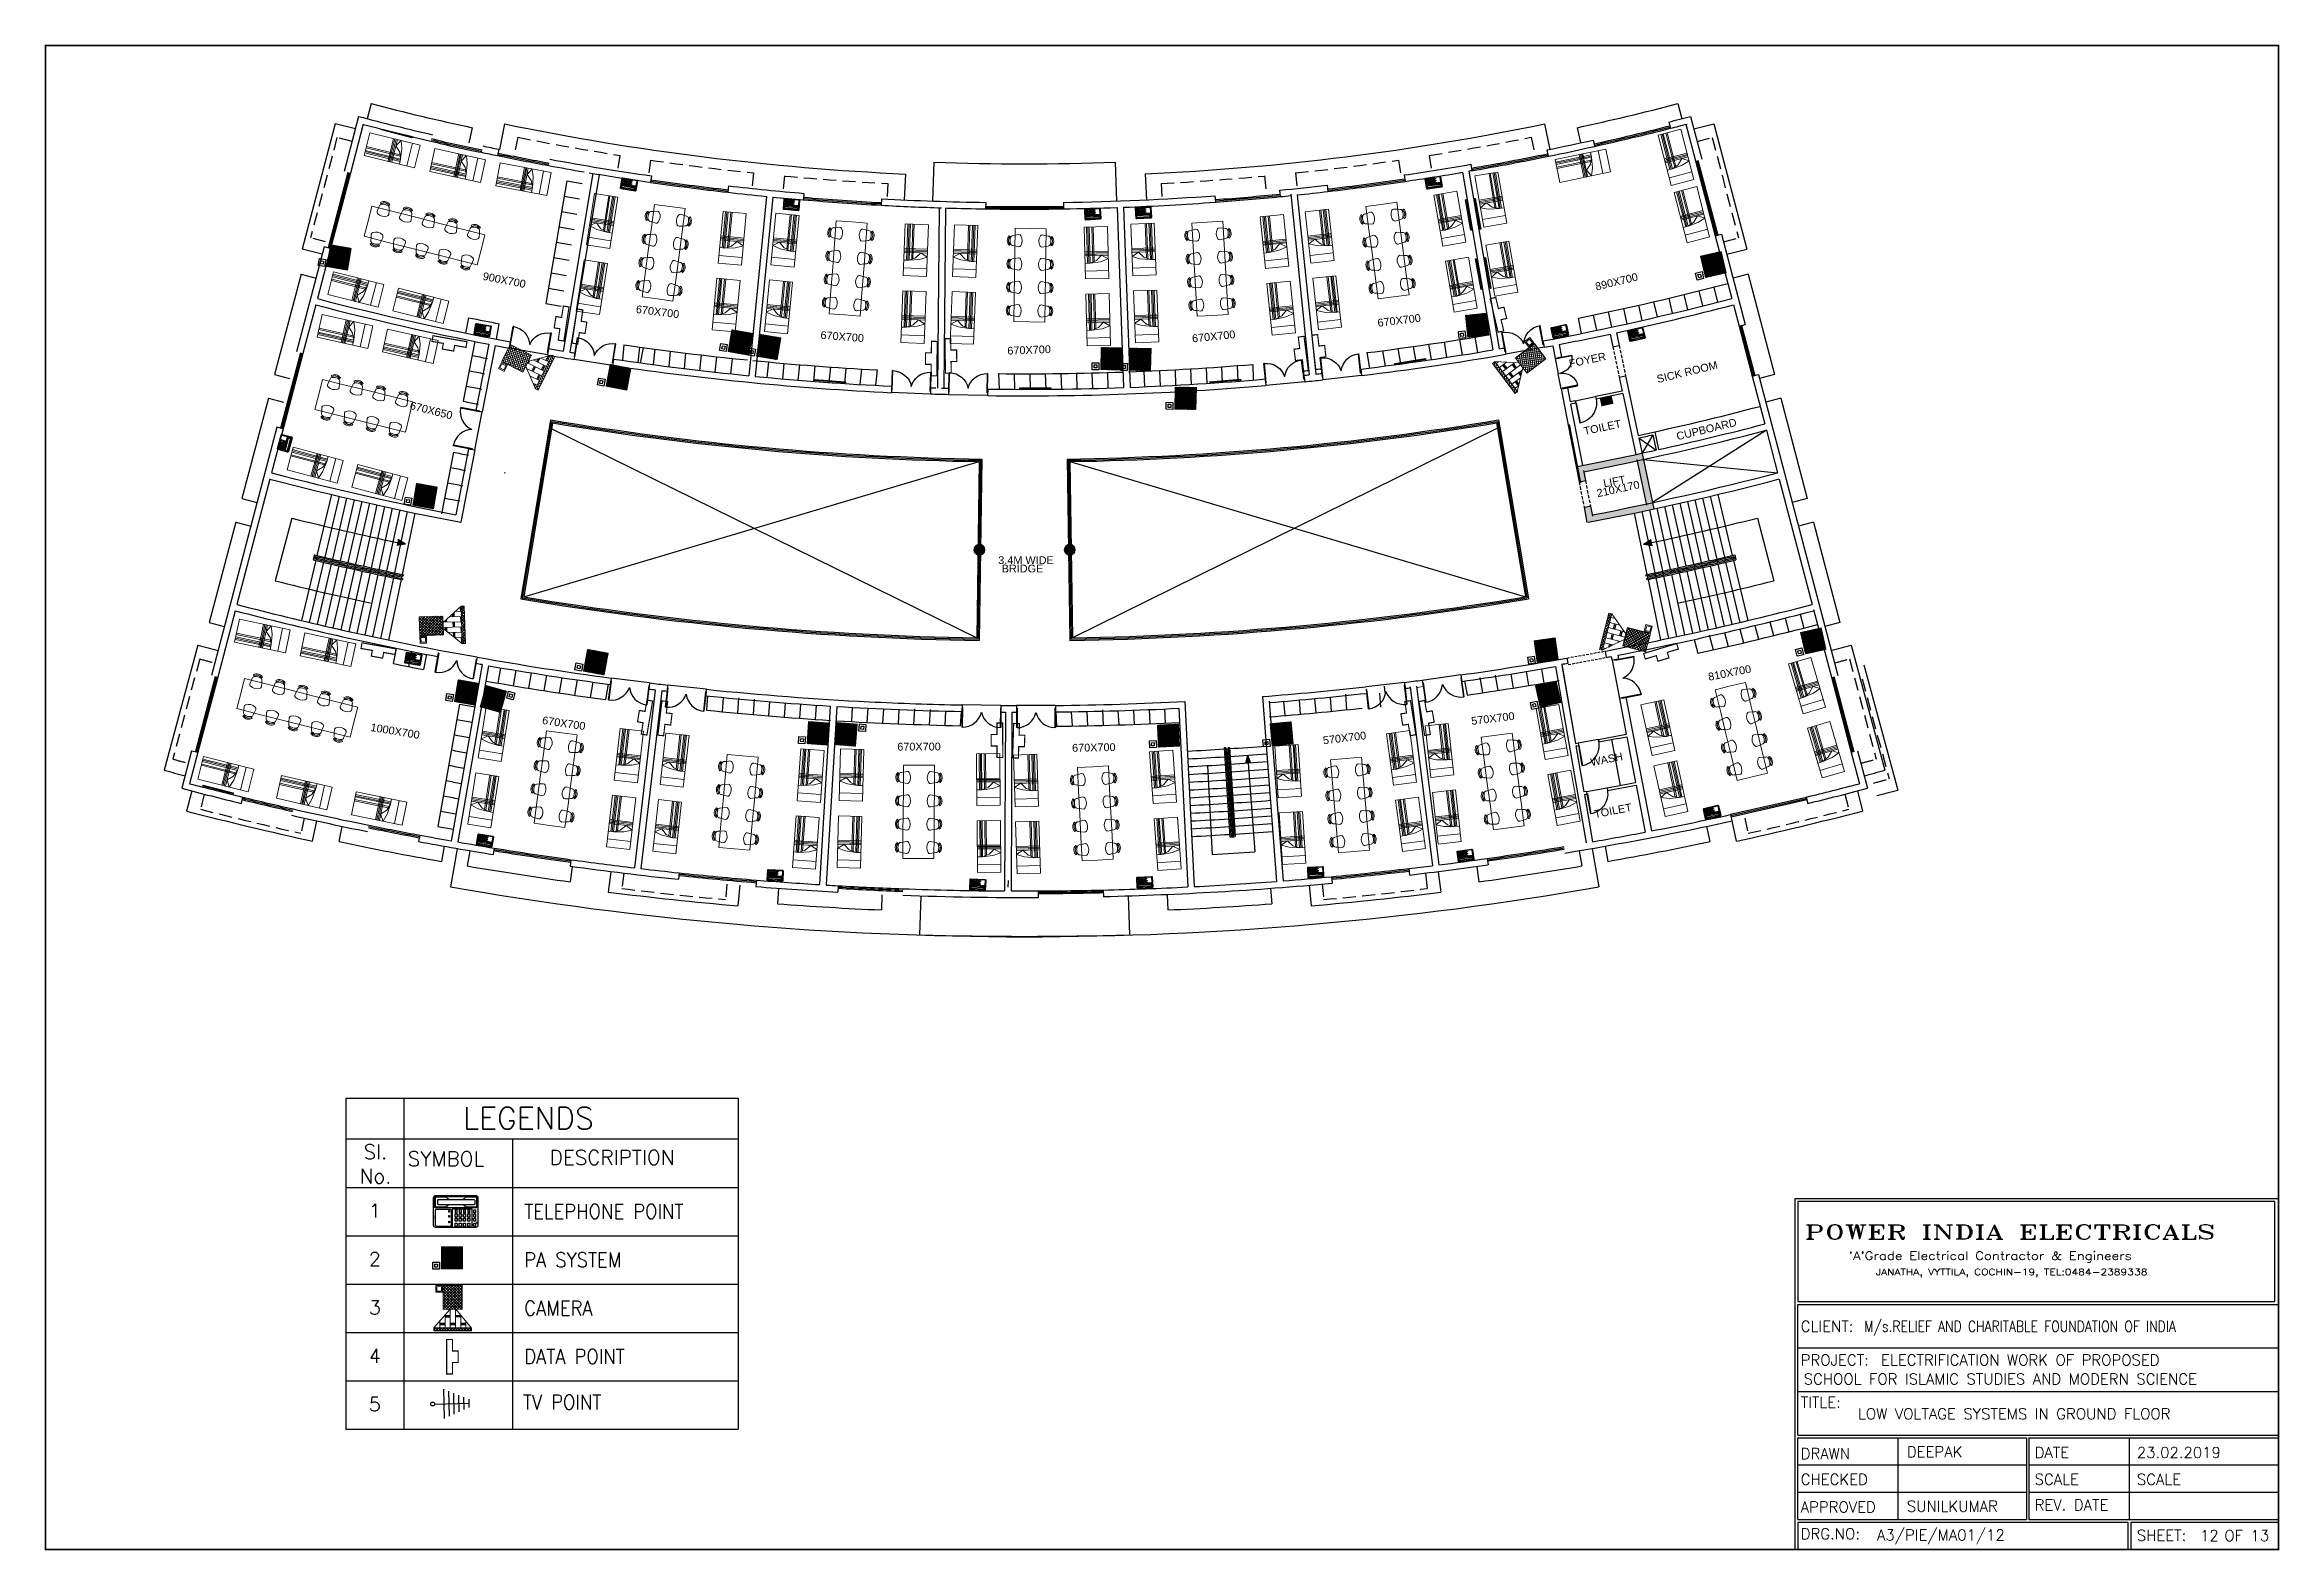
# Model space of a CAD drawing. Header units: inches. Extents: x -221585 to 401252, y -284294 to 332380.
# Drawn here: x 161017 to 169639, y 49881 to 55689 of the extents above; entities that cross this region are included whole.
import ezdxf
from ezdxf.enums import TextEntityAlignment as Align

# ---------------------------------------------------------------- set-up
doc = ezdxf.new("R2010")
doc.units = ezdxf.units.IN
doc.header["$MEASUREMENT"] = 0
doc.linetypes.add('HIDDEN', pattern=[0.375, 0.25, -0.125])
doc.linetypes.add('HIDDEN2', pattern=[0.1875, 0.125, -0.0625])
for name, color, linetype, lineweight in [('A-SEC-TXT', 3, 'Continuous', 0), ('A-WALL', 1, 'Continuous', 9), ('column fa 25', 3, 'Continuous', 35), ('FURN', 56, 'Continuous', 0), ('hatch', 252, 'Continuous', 5), ('text', 72, 'HIDDEN2', 5), ('Wall mount speaker', 2, 'Continuous', 0)]:
    doc.layers.add(name, color=color, linetype=linetype, lineweight=lineweight)
for name, color, linetype in [('A-TEXT', 3, 'Continuous'), ('AC-GRND-PATT', 251, 'Continuous'), ('ELV points', 7, 'Continuous'), ('Power', 7, 'Continuous'), ('TEL', 6, 'Continuous')]:
    doc.layers.add(name, color=color, linetype=linetype)
doc.styles.add('A', font='SIMPLEX', dxfattribs={"width": 0.9})
doc.styles.add('DIM', font='arial.ttf')
doc.styles.add('ROMAND', font='ROMAND.shx')
doc.styles.add('ROMANT', font='romant', dxfattribs={"width": 0.8, "oblique": 1, "height": 3})
doc.styles.get("Standard").update_dxf_attribs({"font": 'arial.ttf'})
pattern_1 = [(135, (-206628.523, -439172.145), (31.0767903, 31.0767903), []), (45, (-206628.523, -439172.145), (31.0767903, -31.0767903), [])]

# ---------------------------------------------------------------- blocks, each defined once
blk = doc.blocks.new('HF')
at = {"color": 1}
for s, height, style, width, p in [('POWER INDIA ELECTRICALS', 3.5, 'ROMANT', 1.5, (-34.43, 3.77)), ("'A'Grade Electrical Contractor & Engineers", 2, 'ROMANT', 1.2, (-23.6, -1.27)), ('JANATHA, VYTTILA, COCHIN-19, TEL:0484-2389338 ', 1.6, 'ROMAND', 1.2, (-17, -5.05))]:
    blk.add_text(s, height=height, dxfattribs=dict(at, style=style, width=width)).set_placement(p)
blk = doc.blocks.new('d2')
at = {"color": 1, "ltscale": 8}
for p, q in [((-334.226, -186.743, 9945.752), (-334.206, -186.739, 9945.752)), ((-334.082, -187.479, 9945.752), (-334.226, -186.743, 9945.752)), ((-334.062, -187.475, 9945.752), (-334.206, -186.739, 9945.752)), ((-332.772, -186.458, 9945.752), (-332.753, -186.454, 9945.752)), ((-332.628, -187.194, 9945.752), (-332.772, -186.458, 9945.752)), ((-332.609, -187.19, 9945.752), (-332.753, -186.454, 9945.752)), ((-332.753, -186.454, 9945.752), (-332.753, -186.454, 9945.732)), ((-332.753, -186.454, 9945.732), (-332.753, -186.454, 9945.732)), ((-334.082, -187.479, 9945.752), (-334.062, -187.475, 9945.752)), ((-334.063, -187.577, 9945.752), (-332.589, -187.288, 9945.752)), ((-332.628, -187.194, 9945.752), (-332.609, -187.19, 9945.752))]:
    blk.add_line(p, q, dxfattribs=at)
for centre, start, end in [((-334.062, -187.475, 9945.752), 24.14382, 101.09203), ((-332.628, -187.194, 9945.752), 101.09203, 178.04024)]:
    blk.add_arc(centre, 0.75, start, end, dxfattribs=at)
blk = doc.blocks.new('FREGTET')
at = {"layer": 'FURN', "color": 8}
for p, q in [((-154.994, 109.041, -2766.571), (-155.133, 108.458, -2766.571)), ((-154.118, 108.833, -2766.571), (-154.994, 109.041, -2766.571)), ((-154.732, 108.979, -2766.571), (-154.793, 108.838, -2766.571)), ((-154.698, 109.057, -2766.571), (-154.732, 108.979, -2766.571)), ((-154.698, 109.057, -2766.571), (-154.732, 108.979, -2766.571)), ((-154.66, 109.191, -2766.571), (-154.635, 109.149, -2766.571)), ((-154.66, 109.191, -2766.571), (-154.635, 109.149, -2766.571)), ((-154.617, 109.122, -2766.571), (-154.635, 109.149, -2766.571)), ((-154.617, 109.122, -2766.571), (-154.635, 109.149, -2766.571)), ((-154.369, 109.063, -2766.571), (-154.341, 109.079, -2766.571)), ((-154.369, 109.063, -2766.571), (-154.341, 109.079, -2766.571)), ((-154.3, 109.105, -2766.571), (-154.341, 109.079, -2766.571)), ((-154.3, 109.105, -2766.571), (-154.341, 109.079, -2766.571)), ((-154.34, 108.731, -2766.571), (-154.331, 108.884, -2766.571)), ((-154.331, 108.884, -2766.571), (-154.327, 108.968, -2766.571)), ((-154.331, 108.884, -2766.571), (-154.327, 108.968, -2766.571)), ((-153.243, 108.625, -2766.571), (-154.118, 108.833, -2766.571)), ((-153.856, 108.771, -2766.571), (-153.917, 108.63, -2766.571)), ((-153.822, 108.848, -2766.571), (-153.856, 108.771, -2766.571)), ((-153.822, 108.848, -2766.571), (-153.856, 108.771, -2766.571)), ((-153.784, 108.982, -2766.571), (-153.76, 108.941, -2766.571)), ((-153.784, 108.982, -2766.571), (-153.76, 108.941, -2766.571)), ((-153.742, 108.914, -2766.571), (-153.76, 108.941, -2766.571)), ((-153.742, 108.914, -2766.571), (-153.76, 108.941, -2766.571)), ((-153.493, 108.854, -2766.571), (-153.465, 108.871, -2766.571)), ((-153.493, 108.854, -2766.571), (-153.465, 108.871, -2766.571)), ((-153.425, 108.897, -2766.571), (-153.465, 108.871, -2766.571)), ((-153.425, 108.897, -2766.571), (-153.465, 108.871, -2766.571)), ((-153.464, 108.523, -2766.571), (-153.456, 108.676, -2766.571)), ((-153.456, 108.676, -2766.571), (-153.451, 108.76, -2766.571)), ((-153.456, 108.676, -2766.571), (-153.451, 108.76, -2766.571)), ((-152.946, 108.64, -2766.571), (-152.98, 108.563, -2766.571)), ((-152.946, 108.64, -2766.571), (-152.98, 108.563, -2766.571)), ((-152.908, 108.774, -2766.571), (-152.884, 108.732, -2766.571)), ((-152.908, 108.774, -2766.571), (-152.884, 108.732, -2766.571)), ((-152.866, 108.705, -2766.571), (-152.884, 108.732, -2766.571)), ((-152.866, 108.705, -2766.571), (-152.884, 108.732, -2766.571)), ((-152.618, 108.646, -2766.571), (-152.59, 108.663, -2766.571)), ((-152.618, 108.646, -2766.571), (-152.59, 108.663, -2766.571)), ((-152.549, 108.689, -2766.571), (-152.59, 108.663, -2766.571)), ((-152.549, 108.689, -2766.571), (-152.59, 108.663, -2766.571)), ((-155.271, 107.874, -2766.571), (-155.133, 108.458, -2766.571)), ((-154.396, 107.666, -2766.571), (-155.271, 107.874, -2766.571)), ((-155.014, 107.727, -2766.571), (-155.009, 107.812, -2766.571)), ((-155.014, 107.727, -2766.571), (-155.009, 107.811, -2766.571)), ((-155.009, 107.811, -2766.571), (-155.001, 107.965, -2766.571)), ((-154.547, 107.857, -2766.571), (-154.609, 107.716, -2766.571)), ((-152.367, 108.417, -2766.571), (-153.243, 108.625, -2766.571)), ((-152.98, 108.563, -2766.571), (-153.042, 108.422, -2766.571)), ((-152.589, 108.314, -2766.571), (-152.58, 108.468, -2766.571)), ((-152.58, 108.468, -2766.571), (-152.576, 108.552, -2766.571)), ((-152.58, 108.468, -2766.571), (-152.576, 108.552, -2766.571)), ((-151.491, 108.209, -2766.571), (-152.367, 108.417, -2766.571)), ((-152.105, 108.355, -2766.571), (-152.166, 108.214, -2766.571)), ((-152.071, 108.432, -2766.571), (-152.105, 108.355, -2766.571)), ((-152.071, 108.432, -2766.571), (-152.105, 108.354, -2766.571)), ((-152.033, 108.566, -2766.571), (-152.008, 108.524, -2766.571)), ((-152.033, 108.566, -2766.571), (-152.008, 108.524, -2766.571)), ((-151.991, 108.497, -2766.571), (-152.008, 108.524, -2766.571)), ((-151.991, 108.497, -2766.571), (-152.008, 108.524, -2766.571)), ((-151.742, 108.438, -2766.571), (-151.714, 108.454, -2766.571)), ((-151.742, 108.438, -2766.571), (-151.714, 108.454, -2766.571)), ((-151.674, 108.481, -2766.571), (-151.714, 108.454, -2766.571)), ((-151.674, 108.481, -2766.571), (-151.714, 108.454, -2766.571)), ((-151.713, 108.106, -2766.571), (-151.705, 108.259, -2766.571)), ((-151.705, 108.259, -2766.571), (-151.7, 108.344, -2766.571)), ((-151.705, 108.259, -2766.571), (-151.7, 108.344, -2766.571)), ((-151.63, 107.625, -2766.571), (-151.491, 108.209, -2766.571)), ((-155.04, 107.59, -2766.571), (-154.999, 107.617, -2766.571)), ((-155.04, 107.59, -2766.571), (-154.999, 107.617, -2766.571)), ((-154.971, 107.633, -2766.571), (-154.999, 107.617, -2766.571)), ((-154.971, 107.633, -2766.571), (-154.999, 107.617, -2766.571)), ((-154.723, 107.574, -2766.571), (-154.705, 107.547, -2766.571)), ((-154.723, 107.574, -2766.571), (-154.705, 107.547, -2766.571)), ((-154.681, 107.505, -2766.571), (-154.705, 107.547, -2766.571)), ((-154.681, 107.505, -2766.571), (-154.705, 107.547, -2766.571)), ((-154.609, 107.716, -2766.571), (-154.643, 107.639, -2766.571)), ((-154.609, 107.716, -2766.571), (-154.643, 107.639, -2766.571)), ((-153.52, 107.458, -2766.571), (-154.396, 107.666, -2766.571)), ((-154.164, 107.382, -2766.571), (-154.124, 107.408, -2766.571)), ((-154.164, 107.382, -2766.571), (-154.124, 107.408, -2766.571)), ((-154.138, 107.519, -2766.571), (-154.133, 107.603, -2766.571)), ((-154.138, 107.519, -2766.571), (-154.133, 107.603, -2766.571)), ((-154.133, 107.603, -2766.571), (-154.125, 107.756, -2766.571)), ((-154.096, 107.425, -2766.571), (-154.124, 107.408, -2766.571)), ((-154.096, 107.425, -2766.571), (-154.124, 107.408, -2766.571)), ((-153.847, 107.366, -2766.571), (-153.83, 107.338, -2766.571)), ((-153.847, 107.366, -2766.571), (-153.83, 107.338, -2766.571)), ((-153.805, 107.297, -2766.571), (-153.83, 107.338, -2766.571)), ((-153.805, 107.297, -2766.571), (-153.83, 107.338, -2766.571)), ((-153.733, 107.508, -2766.571), (-153.767, 107.431, -2766.571)), ((-153.733, 107.508, -2766.571), (-153.767, 107.431, -2766.571)), ((-153.672, 107.649, -2766.571), (-153.733, 107.508, -2766.571)), ((-152.645, 107.249, -2766.571), (-153.52, 107.458, -2766.571)), ((-153.289, 107.174, -2766.571), (-153.248, 107.2, -2766.571)), ((-153.289, 107.174, -2766.571), (-153.248, 107.2, -2766.571)), ((-153.262, 107.311, -2766.571), (-153.258, 107.395, -2766.571)), ((-153.262, 107.311, -2766.571), (-153.258, 107.395, -2766.571)), ((-153.258, 107.395, -2766.571), (-153.249, 107.548, -2766.571)), ((-153.22, 107.216, -2766.571), (-153.248, 107.2, -2766.571)), ((-153.22, 107.216, -2766.571), (-153.248, 107.2, -2766.571)), ((-152.972, 107.157, -2766.571), (-152.954, 107.13, -2766.571)), ((-152.972, 107.157, -2766.571), (-152.954, 107.13, -2766.571)), ((-152.93, 107.089, -2766.571), (-152.954, 107.13, -2766.571)), ((-152.93, 107.089, -2766.571), (-152.954, 107.13, -2766.571)), ((-152.858, 107.3, -2766.571), (-152.892, 107.223, -2766.571)), ((-152.858, 107.3, -2766.571), (-152.892, 107.223, -2766.571)), ((-152.796, 107.441, -2766.571), (-152.858, 107.3, -2766.571)), ((-151.769, 107.041, -2766.571), (-152.645, 107.249, -2766.571)), ((-152.413, 106.966, -2766.571), (-152.373, 106.992, -2766.571)), ((-152.413, 106.966, -2766.571), (-152.373, 106.992, -2766.571)), ((-152.387, 107.103, -2766.571), (-152.382, 107.187, -2766.571)), ((-152.387, 107.103, -2766.571), (-152.382, 107.187, -2766.571)), ((-152.382, 107.187, -2766.571), (-152.374, 107.34, -2766.571)), ((-152.345, 107.008, -2766.571), (-152.373, 106.992, -2766.571)), ((-152.345, 107.008, -2766.571), (-152.373, 106.992, -2766.571)), ((-152.096, 106.949, -2766.571), (-152.078, 106.922, -2766.571)), ((-152.096, 106.949, -2766.571), (-152.078, 106.922, -2766.571)), ((-152.054, 106.88, -2766.571), (-152.078, 106.922, -2766.571)), ((-152.054, 106.88, -2766.571), (-152.078, 106.922, -2766.571)), ((-151.982, 107.092, -2766.571), (-152.016, 107.014, -2766.571)), ((-151.982, 107.092, -2766.571), (-152.016, 107.014, -2766.571)), ((-151.921, 107.233, -2766.571), (-151.982, 107.092, -2766.571)), ((-151.63, 107.625, -2766.571), (-151.769, 107.041, -2766.571))]:
    blk.add_line(p, q, dxfattribs=at)
for centre, radius, start, end in [((-154.711, 108.819, -2766.571), 0.0847, 166.62972, 224.39877), ((-154.711, 108.819, -2766.571), 0.0847, 166.62972, 224.39877), ((-154.512, 109.013, -2766.571), 0.363, 224.39877, 288.86067), ((-154.512, 109.013, -2766.571), 0.363, 224.39877, 288.86067), ((-154.615, 109.037, -2766.571), 0.0847, 91.51477, 166.62972), ((-154.615, 109.037, -2766.571), 0.0847, 91.51477, 166.62972), ((-154.525, 108.959, -2766.571), 0.268, 33.0269, 120.23254), ((-154.525, 108.959, -2766.571), 0.268, 33.0269, 120.23254), ((-154.525, 108.959, -2766.571), 0.219, 33.0269, 120.23254), ((-154.525, 108.959, -2766.571), 0.219, 46.27751, 120.23254), ((-154.576, 108.746, -2766.571), 0.378, 56.89095, 96.36849), ((-154.576, 108.746, -2766.571), 0.378, 56.89095, 96.36849), ((-154.422, 108.75, -2766.571), 0.0847, 288.86067, 346.62972), ((-154.422, 108.75, -2766.571), 0.0847, 288.86067, 346.62972), ((-154.409, 108.988, -2766.571), 0.0847, 346.62972, 61.74466), ((-154.409, 108.988, -2766.571), 0.0847, 346.62972, 61.74466), ((-153.74, 108.829, -2766.571), 0.0847, 91.51477, 166.62972), ((-153.74, 108.829, -2766.571), 0.0847, 91.51477, 166.62972), ((-153.649, 108.751, -2766.571), 0.268, 33.0269, 120.23254), ((-153.649, 108.751, -2766.571), 0.268, 33.0269, 120.23254), ((-153.649, 108.751, -2766.571), 0.219, 33.0269, 120.23254), ((-153.649, 108.751, -2766.571), 0.219, 46.27751, 120.23254), ((-153.7, 108.538, -2766.571), 0.378, 56.89095, 96.36849), ((-153.7, 108.538, -2766.571), 0.378, 56.89095, 96.36849), ((-153.534, 108.78, -2766.571), 0.0847, 346.62972, 61.74466), ((-153.534, 108.78, -2766.571), 0.0847, 346.62972, 61.74466), ((-152.864, 108.621, -2766.571), 0.0847, 91.51477, 166.62972), ((-152.864, 108.621, -2766.571), 0.0847, 91.51477, 166.62972), ((-152.774, 108.543, -2766.571), 0.268, 33.0269, 120.23254), ((-152.774, 108.543, -2766.571), 0.268, 33.0269, 120.23254), ((-152.774, 108.543, -2766.571), 0.219, 33.0269, 120.23254), ((-152.774, 108.543, -2766.571), 0.219, 46.27751, 120.23254), ((-152.824, 108.33, -2766.571), 0.378, 56.89095, 96.36849), ((-152.824, 108.33, -2766.571), 0.378, 56.89095, 96.36849), ((-152.658, 108.572, -2766.571), 0.0847, 346.62972, 61.74466), ((-152.658, 108.572, -2766.571), 0.0847, 346.62972, 61.74466), ((-154.918, 107.945, -2766.571), 0.0847, 108.86067, 166.62972), ((-154.918, 107.945, -2766.571), 0.0847, 108.86067, 166.62972), ((-154.828, 107.682, -2766.571), 0.363, 44.39877, 108.86067), ((-154.828, 107.682, -2766.571), 0.363, 44.39877, 108.86067), ((-154.63, 107.876, -2766.571), 0.0847, 346.62972, 44.39877), ((-154.63, 107.876, -2766.571), 0.0847, 346.62972, 44.39877), ((-154.043, 107.737, -2766.571), 0.0847, 108.86067, 166.62972), ((-154.043, 107.737, -2766.571), 0.0847, 108.86067, 166.62972), ((-153.953, 107.474, -2766.571), 0.363, 44.39877, 108.86067), ((-153.953, 107.474, -2766.571), 0.363, 44.39877, 108.86067), ((-153.835, 108.611, -2766.571), 0.0847, 166.62972, 224.39877), ((-153.835, 108.611, -2766.571), 0.0847, 166.62972, 224.39877), ((-153.636, 108.805, -2766.571), 0.363, 224.39877, 288.86067), ((-153.636, 108.805, -2766.571), 0.363, 224.39877, 288.86067), ((-153.547, 108.542, -2766.571), 0.0847, 288.86067, 346.62972), ((-153.547, 108.542, -2766.571), 0.0847, 288.86067, 346.62972), ((-152.959, 108.403, -2766.571), 0.0847, 166.62972, 224.39877), ((-152.959, 108.403, -2766.571), 0.0847, 166.62972, 224.39877), ((-152.761, 108.597, -2766.571), 0.363, 224.39877, 288.86067), ((-152.761, 108.597, -2766.571), 0.363, 224.39877, 288.86067), ((-152.671, 108.334, -2766.571), 0.0847, 288.86067, 346.62972), ((-152.671, 108.334, -2766.571), 0.0847, 288.86067, 346.62972), ((-152.084, 108.194, -2766.571), 0.0847, 166.62972, 224.39877), ((-152.084, 108.194, -2766.571), 0.0847, 166.62972, 224.39877), ((-151.885, 108.389, -2766.571), 0.363, 224.39877, 288.86067), ((-151.885, 108.389, -2766.571), 0.363, 224.39877, 288.86067), ((-151.988, 108.413, -2766.571), 0.0847, 91.51477, 166.62972), ((-151.988, 108.413, -2766.571), 0.0847, 91.51477, 166.62972), ((-151.898, 108.335, -2766.571), 0.268, 33.0269, 120.23254), ((-151.898, 108.335, -2766.571), 0.268, 33.0269, 120.23254), ((-151.898, 108.335, -2766.571), 0.219, 33.0269, 120.23254), ((-151.898, 108.335, -2766.571), 0.219, 46.27751, 120.23254), ((-151.949, 108.122, -2766.571), 0.378, 56.89095, 96.36849), ((-151.949, 108.122, -2766.571), 0.378, 56.89095, 96.36849), ((-151.795, 108.126, -2766.571), 0.0847, 288.86067, 346.62972), ((-151.795, 108.126, -2766.571), 0.0847, 288.86067, 346.62972), ((-151.782, 108.364, -2766.571), 0.0847, 346.62972, 61.74466), ((-151.782, 108.364, -2766.571), 0.0847, 346.62972, 61.74466), ((-154.816, 107.736, -2766.571), 0.268, 213.0269, 300.23254), ((-154.816, 107.736, -2766.571), 0.268, 213.0269, 300.23254), ((-154.931, 107.707, -2766.571), 0.0847, 166.62972, 241.74466), ((-154.931, 107.707, -2766.571), 0.0847, 166.62972, 241.74466), ((-154.816, 107.736, -2766.571), 0.219, 213.0269, 300.23254), ((-154.816, 107.736, -2766.571), 0.219, 213.0269, 286.98192), ((-154.765, 107.949, -2766.571), 0.378, 236.89095, 276.36849), ((-154.765, 107.949, -2766.571), 0.378, 236.89095, 276.36849), ((-154.725, 107.658, -2766.571), 0.0847, 271.51477, 346.62972), ((-154.725, 107.658, -2766.571), 0.0847, 271.51477, 346.62972), ((-153.94, 107.528, -2766.571), 0.268, 213.0269, 300.23254), ((-153.94, 107.528, -2766.571), 0.268, 213.0269, 300.23254), ((-154.056, 107.499, -2766.571), 0.0847, 166.62972, 241.74466), ((-154.056, 107.499, -2766.571), 0.0847, 166.62972, 241.74466), ((-153.94, 107.528, -2766.571), 0.219, 213.0269, 300.23254), ((-153.94, 107.528, -2766.571), 0.219, 213.0269, 286.98192), ((-153.889, 107.741, -2766.571), 0.378, 236.89095, 276.36849), ((-153.889, 107.741, -2766.571), 0.378, 236.89095, 276.36849), ((-153.85, 107.45, -2766.571), 0.0847, 271.51477, 346.62972), ((-153.85, 107.45, -2766.571), 0.0847, 271.51477, 346.62972), ((-153.754, 107.668, -2766.571), 0.0847, 346.62972, 44.39877), ((-153.754, 107.668, -2766.571), 0.0847, 346.62972, 44.39877), ((-153.064, 107.32, -2766.571), 0.268, 213.0269, 300.23254), ((-153.064, 107.32, -2766.571), 0.268, 213.0269, 300.23254), ((-153.18, 107.291, -2766.571), 0.0847, 166.62972, 241.74466), ((-153.18, 107.291, -2766.571), 0.0847, 166.62972, 241.74466), ((-153.167, 107.529, -2766.571), 0.0847, 108.86067, 166.62972), ((-153.167, 107.529, -2766.571), 0.0847, 108.86067, 166.62972), ((-153.064, 107.32, -2766.571), 0.219, 213.0269, 300.23254), ((-153.064, 107.32, -2766.571), 0.219, 213.0269, 286.98192), ((-153.014, 107.533, -2766.571), 0.378, 236.89095, 276.36849), ((-153.014, 107.533, -2766.571), 0.378, 236.89095, 276.36849), ((-153.077, 107.266, -2766.571), 0.363, 44.39877, 108.86067), ((-153.077, 107.266, -2766.571), 0.363, 44.39877, 108.86067), ((-152.974, 107.242, -2766.571), 0.0847, 271.51477, 346.62972), ((-152.974, 107.242, -2766.571), 0.0847, 271.51477, 346.62972), ((-152.879, 107.46, -2766.571), 0.0847, 346.62972, 44.39877), ((-152.879, 107.46, -2766.571), 0.0847, 346.62972, 44.39877), ((-152.189, 107.112, -2766.571), 0.268, 213.0269, 300.23254), ((-152.189, 107.112, -2766.571), 0.268, 213.0269, 300.23254), ((-152.304, 107.083, -2766.571), 0.0847, 166.62972, 241.74466), ((-152.304, 107.083, -2766.571), 0.0847, 166.62972, 241.74466), ((-152.291, 107.321, -2766.571), 0.0847, 108.86067, 166.62972), ((-152.291, 107.321, -2766.571), 0.0847, 108.86067, 166.62972), ((-152.189, 107.112, -2766.571), 0.219, 213.0269, 300.23254), ((-152.189, 107.112, -2766.571), 0.219, 213.0269, 286.98192), ((-152.138, 107.325, -2766.571), 0.378, 236.89095, 276.36849), ((-152.138, 107.325, -2766.571), 0.378, 236.89095, 276.36849), ((-152.202, 107.058, -2766.571), 0.363, 44.39877, 108.86067), ((-152.202, 107.058, -2766.571), 0.363, 44.39877, 108.86067), ((-152.098, 107.034, -2766.571), 0.0847, 271.51477, 346.62972), ((-152.098, 107.034, -2766.571), 0.0847, 271.51477, 346.62972), ((-152.003, 107.252, -2766.571), 0.0847, 346.62972, 44.39877), ((-152.003, 107.252, -2766.571), 0.0847, 346.62972, 44.39877)]:
    blk.add_arc(centre, radius, start, end, dxfattribs=at)
blk = doc.blocks.new('A$C25933C84')
at = {"color": 8, "linetype": 'Continuous'}
for p, q in [((0, 0.9), (2, 0.9)), ((0, 0), (0, 0.9)), ((0.3, 0.9), (0.3, 0)), ((0.6, 0.7), (0.6, 0.9)), ((2, 0.9), (2, 0)), ((0.65, 0.3), (0.6, 0.7)), ((0.7, 0.45), (0.6, 0.7)), ((0.75, 0), (0.65, 0.3)), ((0.9, 0.25), (0.7, 0.45)), ((0.75, 0), (0.9, 0.25)), ((2, 0), (0, 0))]:
    blk.add_line(p, q, dxfattribs=at)
at = {"color": 8}
for p, q in [((0.9, 0), (0.9, 0.9)), ((0.95, 0), (0.95, 0.9)), ((1, 0), (1, 0.9)), ((1.05, 0), (1.05, 0.9)), ((0.6, 0.8), (2, 0.8)), ((0.6, 0.75), (2, 0.75)), ((0.6, 0.7), (2, 0.7)), ((0.64, 0.6), (2, 0.6)), ((0.66, 0.55), (2, 0.55))]:
    blk.add_line(p, q, dxfattribs=at)
blk = doc.blocks.new('xfgdz')
at = {"layer": 'FURN'}
for p, q in [((146159, -13206.3, 0.4), (146246.3, -13184.2, 0.4)), ((146176.8, -13178.8, 0.4), (146180.9, -13181.4, 0.4)), ((146176.8, -13178.8, 0.4), (146180.9, -13181.4, 0.4)), ((146183.8, -13183, 0.4), (146180.9, -13181.4, 0.4)), ((146183.8, -13183, 0.4), (146180.9, -13181.4, 0.4)), ((146208.5, -13176.7, 0.4), (146210.2, -13174, 0.4)), ((146208.5, -13176.7, 0.4), (146210.2, -13174, 0.4)), ((146212.6, -13169.8, 0.4), (146210.2, -13174, 0.4)), ((146212.6, -13169.8, 0.4), (146210.2, -13174, 0.4)), ((146216.6, -13183.1, 0.4), (146220.1, -13190.8, 0.4)), ((146216.6, -13183.1, 0.4), (146220.1, -13190.8, 0.4)), ((146220.1, -13190.8, 0.4), (146226.5, -13204.8, 0.4)), ((146246.3, -13184.2, 0.4), (146333.5, -13162.1, 0.4)), ((146264.1, -13156.7, 0.4), (146268.2, -13159.3, 0.4)), ((146264.1, -13156.7, 0.4), (146268.2, -13159.3, 0.4)), ((146267.5, -13178.8, 0.4), (146266.9, -13170.4, 0.4)), ((146267.5, -13178.8, 0.4), (146266.9, -13170.4, 0.4)), ((146268.6, -13194.1, 0.4), (146267.5, -13178.8, 0.4)), ((146271, -13160.9, 0.4), (146268.2, -13159.3, 0.4)), ((146271, -13160.9, 0.4), (146268.2, -13159.3, 0.4)), ((146295.7, -13154.6, 0.4), (146297.5, -13151.9, 0.4)), ((146295.7, -13154.6, 0.4), (146297.5, -13151.9, 0.4)), ((146299.9, -13147.7, 0.4), (146297.5, -13151.9, 0.4)), ((146299.9, -13147.7, 0.4), (146297.5, -13151.9, 0.4)), ((146303.9, -13161, 0.4), (146307.4, -13168.7, 0.4)), ((146303.9, -13161, 0.4), (146307.4, -13168.7, 0.4)), ((146307.4, -13168.7, 0.4), (146313.7, -13182.7, 0.4)), ((146333.5, -13162.1, 0.4), (146420.8, -13140, 0.4)), ((146351.3, -13134.6, 0.4), (146355.4, -13137.2, 0.4)), ((146351.3, -13134.6, 0.4), (146355.4, -13137.2, 0.4)), ((146354.7, -13156.7, 0.4), (146354.2, -13148.3, 0.4)), ((146354.7, -13156.7, 0.4), (146354.2, -13148.3, 0.4)), ((146355.8, -13172, 0.4), (146354.7, -13156.7, 0.4)), ((146358.2, -13138.8, 0.4), (146355.4, -13137.2, 0.4)), ((146358.2, -13138.8, 0.4), (146355.4, -13137.2, 0.4)), ((146383, -13132.5, 0.4), (146384.7, -13129.8, 0.4)), ((146383, -13132.5, 0.4), (146384.7, -13129.8, 0.4)), ((146387.1, -13125.6, 0.4), (146384.7, -13129.8, 0.4)), ((146387.1, -13125.6, 0.4), (146384.7, -13129.8, 0.4)), ((146391.1, -13138.9, 0.4), (146394.6, -13146.6, 0.4)), ((146391.1, -13138.9, 0.4), (146394.6, -13146.6, 0.4)), ((146394.6, -13146.6, 0.4), (146401, -13160.6, 0.4)), ((146420.8, -13140, 0.4), (146435.5, -13198.2, 0.4)), ((145984.5, -13250.5, 0.4), (146071.8, -13228.4, 0.4)), ((145999.2, -13308.6, 0.4), (145984.5, -13250.5, 0.4)), ((146002.3, -13223, 0.4), (146006.4, -13225.6, 0.4)), ((146002.3, -13223, 0.4), (146006.4, -13225.6, 0.4)), ((146005.8, -13245.1, 0.4), (146005.2, -13236.6, 0.4)), ((146005.8, -13245.1, 0.4), (146005.2, -13236.6, 0.4)), ((146006.8, -13260.4, 0.4), (146005.8, -13245.1, 0.4)), ((146009.3, -13227.1, 0.4), (146006.4, -13225.6, 0.4)), ((146009.3, -13227.1, 0.4), (146006.4, -13225.6, 0.4)), ((146034, -13220.9, 0.4), (146035.7, -13218.2, 0.4)), ((146034, -13220.9, 0.4), (146035.7, -13218.2, 0.4)), ((146038.1, -13213.9, 0.4), (146035.7, -13218.2, 0.4)), ((146038.1, -13213.9, 0.4), (146035.7, -13218.2, 0.4)), ((146042.1, -13227.3, 0.4), (146045.6, -13235, 0.4)), ((146042.1, -13227.3, 0.4), (146045.6, -13235, 0.4)), ((146045.6, -13235, 0.4), (146052, -13248.9, 0.4)), ((146071.8, -13228.4, 0.4), (146159, -13206.3, 0.4)), ((146089.6, -13200.9, 0.4), (146093.7, -13203.5, 0.4)), ((146089.6, -13200.9, 0.4), (146093.7, -13203.5, 0.4)), ((146093, -13223, 0.4), (146092.4, -13214.5, 0.4)), ((146093, -13223, 0.4), (146092.4, -13214.5, 0.4)), ((146093, -13223, 0.4), (146092.4, -13214.5, 0.4)), ((146093, -13223, 0.4), (146092.4, -13214.5, 0.4)), ((146094.1, -13238.3, 0.4), (146093, -13223, 0.4)), ((146096.5, -13205.1, 0.4), (146093.7, -13203.5, 0.4)), ((146096.5, -13205.1, 0.4), (146093.7, -13203.5, 0.4)), ((146121.3, -13198.8, 0.4), (146123, -13196.1, 0.4)), ((146121.3, -13198.8, 0.4), (146123, -13196.1, 0.4)), ((146125.4, -13191.8, 0.4), (146123, -13196.1, 0.4)), ((146125.4, -13191.8, 0.4), (146123, -13196.1, 0.4)), ((146129.4, -13205.2, 0.4), (146132.9, -13212.9, 0.4)), ((146129.4, -13205.2, 0.4), (146132.9, -13212.9, 0.4)), ((146132.9, -13212.9, 0.4), (146139.2, -13226.9, 0.4)), ((146180.2, -13200.9, 0.4), (146179.7, -13192.4, 0.4)), ((146180.2, -13200.9, 0.4), (146179.7, -13192.4, 0.4)), ((146181.3, -13216.2, 0.4), (146180.2, -13200.9, 0.4)), ((146336.8, -13285, 0.4), (146335.8, -13269.7, 0.4)), ((146363, -13278.4, 0.4), (146450.2, -13256.3, 0.4)), ((146377.8, -13259.1, 0.4), (146384.2, -13273, 0.4)), ((146384.2, -13273, 0.4), (146387.7, -13280.8, 0.4)), ((146384.2, -13273, 0.4), (146387.7, -13280.8, 0.4)), ((146424.1, -13263, 0.4), (146423, -13247.7, 0.4)), ((146424.6, -13271.4, 0.4), (146424.1, -13262.9, 0.4)), ((146424.6, -13271.4, 0.4), (146424.1, -13263, 0.4)), ((146450.2, -13256.3, 0.4), (146435.5, -13198.2, 0.4)), ((145999.2, -13308.6, 0.4), (146014, -13366.8, 0.4)), ((146014, -13366.8, 0.4), (146188.5, -13322.6, 0.4)), ((146028.9, -13347.4, 0.4), (146035.2, -13361.4, 0.4)), ((146035.2, -13361.4, 0.4), (146038.7, -13369.1, 0.4)), ((146035.2, -13361.4, 0.4), (146038.7, -13369.1, 0.4)), ((146075.1, -13351.3, 0.4), (146074, -13336, 0.4)), ((146075.7, -13359.8, 0.4), (146075.1, -13351.3, 0.4)), ((146075.7, -13359.8, 0.4), (146075.1, -13351.3, 0.4)), ((146116.1, -13325.4, 0.4), (146122.5, -13339.3, 0.4)), ((146122.5, -13339.3, 0.4), (146126, -13347, 0.4)), ((146122.5, -13339.3, 0.4), (146126, -13347, 0.4)), ((146129.9, -13360.4, 0.4), (146132.3, -13356.2, 0.4)), ((146129.9, -13360.4, 0.4), (146132.3, -13356.2, 0.4)), ((146134.1, -13353.4, 0.4), (146132.3, -13356.2, 0.4)), ((146134.1, -13353.4, 0.4), (146132.3, -13356.2, 0.4)), ((146158.8, -13347.2, 0.4), (146161.7, -13348.7, 0.4)), ((146158.8, -13347.2, 0.4), (146161.7, -13348.7, 0.4)), ((146162.3, -13329.2, 0.4), (146161.3, -13313.9, 0.4)), ((146165.7, -13351.3, 0.4), (146161.7, -13348.7, 0.4)), ((146165.7, -13351.3, 0.4), (146161.7, -13348.7, 0.4)), ((146162.9, -13337.7, 0.4), (146162.3, -13329.2, 0.4)), ((146162.9, -13337.7, 0.4), (146162.3, -13329.2, 0.4)), ((146188.5, -13322.6, 0.4), (146275.7, -13300.5, 0.4)), ((146203.4, -13303.3, 0.4), (146209.7, -13317.2, 0.4)), ((146209.7, -13317.2, 0.4), (146213.2, -13324.9, 0.4)), ((146209.7, -13317.2, 0.4), (146213.2, -13324.9, 0.4)), ((146217.2, -13338.3, 0.4), (146219.6, -13334.1, 0.4)), ((146217.2, -13338.3, 0.4), (146219.6, -13334.1, 0.4)), ((146221.3, -13331.3, 0.4), (146219.6, -13334.1, 0.4)), ((146221.3, -13331.3, 0.4), (146219.6, -13334.1, 0.4)), ((146246.1, -13325.1, 0.4), (146248.9, -13326.6, 0.4)), ((146246.1, -13325.1, 0.4), (146248.9, -13326.6, 0.4)), ((146249.6, -13307.1, 0.4), (146248.5, -13291.8, 0.4)), ((146253, -13329.2, 0.4), (146248.9, -13326.6, 0.4)), ((146253, -13329.2, 0.4), (146248.9, -13326.6, 0.4)), ((146250.2, -13315.6, 0.4), (146249.6, -13307.1, 0.4)), ((146250.2, -13315.6, 0.4), (146249.6, -13307.1, 0.4)), ((146275.7, -13300.5, 0.4), (146363, -13278.4, 0.4)), ((146290.6, -13281.2, 0.4), (146296.9, -13295.1, 0.4)), ((146296.9, -13295.1, 0.4), (146300.5, -13302.8, 0.4)), ((146296.9, -13295.1, 0.4), (146300.5, -13302.8, 0.4)), ((146304.4, -13316.2, 0.4), (146306.8, -13312, 0.4)), ((146304.4, -13316.2, 0.4), (146306.8, -13312, 0.4)), ((146308.6, -13309.2, 0.4), (146306.8, -13312, 0.4)), ((146308.6, -13309.2, 0.4), (146306.8, -13312, 0.4)), ((146333.3, -13303, 0.4), (146336.1, -13304.5, 0.4)), ((146333.3, -13303, 0.4), (146336.1, -13304.5, 0.4)), ((146340.2, -13307.1, 0.4), (146336.1, -13304.5, 0.4)), ((146340.2, -13307.1, 0.4), (146336.1, -13304.5, 0.4)), ((146337.4, -13293.5, 0.4), (146336.8, -13285, 0.4)), ((146337.4, -13293.5, 0.4), (146336.8, -13285, 0.4)), ((146391.7, -13294.1, 0.4), (146394.1, -13289.9, 0.4)), ((146391.7, -13294.1, 0.4), (146394.1, -13289.9, 0.4)), ((146395.8, -13287.1, 0.4), (146394.1, -13289.9, 0.4)), ((146395.8, -13287.1, 0.4), (146394.1, -13289.9, 0.4)), ((146420.6, -13280.9, 0.4), (146423.4, -13282.5, 0.4)), ((146420.6, -13280.9, 0.4), (146423.4, -13282.5, 0.4)), ((146427.5, -13285, 0.4), (146423.4, -13282.5, 0.4)), ((146427.5, -13285, 0.4), (146423.4, -13282.5, 0.4)), ((146042.7, -13382.5, 0.4), (146045.1, -13378.2, 0.4)), ((146042.7, -13382.5, 0.4), (146045.1, -13378.2, 0.4)), ((146046.8, -13375.5, 0.4), (146045.1, -13378.2, 0.4)), ((146046.8, -13375.5, 0.4), (146045.1, -13378.2, 0.4)), ((146071.6, -13369.2, 0.4), (146074.4, -13370.8, 0.4)), ((146071.6, -13369.2, 0.4), (146074.4, -13370.8, 0.4)), ((146078.5, -13373.4, 0.4), (146074.4, -13370.8, 0.4)), ((146078.5, -13373.4, 0.4), (146074.4, -13370.8, 0.4))]:
    blk.add_line(p, q, dxfattribs=at)
for centre, radius, start, end in [((146112.2, -13215.2, 0.4), 26.8, 60.60542, 147.81106), ((146112.2, -13215.2, 0.4), 26.8, 60.60542, 147.81106), ((146199.5, -13193.1, 0.4), 26.8, 60.60542, 147.81106), ((146199.5, -13193.1, 0.4), 26.8, 60.60542, 147.81106), ((146187.9, -13190.4, 0.4), 8.47, 119.09329, 194.20824), ((146187.9, -13190.4, 0.4), 8.47, 119.09329, 194.20824), ((146199.5, -13193.1, 0.4), 21.9, 60.60542, 147.81106), ((146204.9, -13214.3, 0.4), 37.8, 84.46947, 123.94701), ((146204.9, -13214.3, 0.4), 37.8, 84.46947, 123.94701), ((146199.5, -13193.1, 0.4), 21.9, 60.60542, 134.56044), ((146208.4, -13185.2, 0.4), 8.47, 14.20824, 89.32318), ((146208.4, -13185.2, 0.4), 8.47, 14.20824, 89.32318), ((146286.7, -13171, 0.4), 26.8, 60.60542, 147.81106), ((146286.7, -13171, 0.4), 26.8, 60.60542, 147.81106), ((146275.1, -13168.3, 0.4), 8.47, 119.09329, 194.20824), ((146275.1, -13168.3, 0.4), 8.47, 119.09329, 194.20824), ((146286.7, -13171, 0.4), 21.9, 60.60542, 147.81106), ((146292.1, -13192.2, 0.4), 37.8, 84.46947, 123.94701), ((146292.1, -13192.2, 0.4), 37.8, 84.46947, 123.94701), ((146286.7, -13171, 0.4), 21.9, 60.60542, 134.56044), ((146285.4, -13165.6, 0.4), 36.3, 251.97729, 316.43919), ((146285.4, -13165.6, 0.4), 36.3, 251.97729, 316.43919), ((146295.6, -13163.1, 0.4), 8.47, 14.20824, 89.32318), ((146295.6, -13163.1, 0.4), 8.47, 14.20824, 89.32318), ((146305.5, -13184.8, 0.4), 8.47, 316.43919, 14.20824), ((146305.5, -13184.8, 0.4), 8.47, 316.43919, 14.20824), ((146374, -13148.9, 0.4), 26.8, 60.60542, 147.81106), ((146374, -13148.9, 0.4), 26.8, 60.60542, 147.81106), ((146362.4, -13146.2, 0.4), 8.47, 119.09329, 194.20824), ((146362.4, -13146.2, 0.4), 8.47, 119.09329, 194.20824), ((146374, -13148.9, 0.4), 21.9, 60.60542, 147.81106), ((146364, -13169.9, 0.4), 8.47, 194.20824, 251.97729), ((146364, -13169.9, 0.4), 8.47, 194.20824, 251.97729), ((146379.4, -13170.1, 0.4), 37.8, 84.46947, 123.94701), ((146379.4, -13170.1, 0.4), 37.8, 84.46947, 123.94701), ((146374, -13148.9, 0.4), 21.9, 60.60542, 134.56044), ((146372.6, -13143.5, 0.4), 36.3, 251.97729, 316.43919), ((146372.6, -13143.5, 0.4), 36.3, 251.97729, 316.43919), ((146382.9, -13141, 0.4), 8.47, 14.20824, 89.32318), ((146382.9, -13141, 0.4), 8.47, 14.20824, 89.32318), ((146392.7, -13162.7, 0.4), 8.47, 316.43919, 14.20824), ((146392.7, -13162.7, 0.4), 8.47, 316.43919, 14.20824), ((146025, -13237.3, 0.4), 26.8, 60.60542, 147.81106), ((146025, -13237.3, 0.4), 26.8, 60.60542, 147.81106), ((146013.4, -13234.5, 0.4), 8.47, 119.09329, 194.20824), ((146013.4, -13234.5, 0.4), 8.47, 119.09329, 194.20824), ((146025, -13237.3, 0.4), 21.9, 60.60542, 147.81106), ((146015, -13258.3, 0.4), 8.47, 194.20824, 251.97729), ((146015, -13258.3, 0.4), 8.47, 194.20824, 251.97729), ((146030.4, -13258.5, 0.4), 37.8, 84.46947, 123.94701), ((146030.4, -13258.5, 0.4), 37.8, 84.46947, 123.94701), ((146025, -13237.3, 0.4), 21.9, 60.60542, 134.56044), ((146023.6, -13231.9, 0.4), 36.3, 251.97729, 316.43919), ((146023.6, -13231.9, 0.4), 36.3, 251.97729, 316.43919), ((146033.9, -13229.4, 0.4), 8.47, 14.20824, 89.32318), ((146033.9, -13229.4, 0.4), 8.47, 14.20824, 89.32318), ((146043.8, -13251, 0.4), 8.47, 316.43919, 14.20824), ((146043.8, -13251, 0.4), 8.47, 316.43919, 14.20824), ((146100.6, -13212.5, 0.4), 8.47, 119.09329, 194.20824), ((146100.6, -13212.5, 0.4), 8.47, 119.09329, 194.20824), ((146112.2, -13215.2, 0.4), 21.9, 60.60542, 147.81106), ((146102.3, -13236.2, 0.4), 8.47, 194.20824, 251.97729), ((146102.3, -13236.2, 0.4), 8.47, 194.20824, 251.97729), ((146117.6, -13236.4, 0.4), 37.8, 84.46947, 123.94701), ((146117.6, -13236.4, 0.4), 37.8, 84.46947, 123.94701), ((146112.2, -13215.2, 0.4), 21.9, 60.60542, 134.56044), ((146110.9, -13209.8, 0.4), 36.3, 251.97729, 316.43919), ((146110.9, -13209.8, 0.4), 36.3, 251.97729, 316.43919), ((146121.2, -13207.3, 0.4), 8.47, 14.20824, 89.32318), ((146121.2, -13207.3, 0.4), 8.47, 14.20824, 89.32318), ((146131, -13228.9, 0.4), 8.47, 316.43919, 14.20824), ((146131, -13228.9, 0.4), 8.47, 316.43919, 14.20824), ((146189.5, -13214.1, 0.4), 8.47, 194.20824, 251.97729), ((146189.5, -13214.1, 0.4), 8.47, 194.20824, 251.97729), ((146198.1, -13187.7, 0.4), 36.3, 251.97729, 316.43919), ((146198.1, -13187.7, 0.4), 36.3, 251.97729, 316.43919), ((146218.3, -13206.8, 0.4), 8.47, 316.43919, 14.20824), ((146218.3, -13206.8, 0.4), 8.47, 316.43919, 14.20824), ((146276.8, -13192, 0.4), 8.47, 194.20824, 251.97729), ((146276.8, -13192, 0.4), 8.47, 194.20824, 251.97729), ((146298.8, -13279.1, 0.4), 8.47, 136.43919, 194.20824), ((146298.8, -13279.1, 0.4), 8.47, 136.43919, 194.20824), ((146318.9, -13298.3, 0.4), 36.3, 71.97729, 136.43919), ((146318.9, -13298.3, 0.4), 36.3, 71.97729, 136.43919), ((146327.5, -13271.8, 0.4), 8.47, 14.20824, 71.97729), ((146327.5, -13271.8, 0.4), 8.47, 14.20824, 71.97729), ((146386.1, -13257, 0.4), 8.47, 136.43919, 194.20824), ((146386.1, -13257, 0.4), 8.47, 136.43919, 194.20824), ((146406.2, -13276.2, 0.4), 36.3, 71.97729, 136.43919), ((146406.2, -13276.2, 0.4), 36.3, 71.97729, 136.43919), ((146414.8, -13249.7, 0.4), 8.47, 14.20824, 71.97729), ((146414.8, -13249.7, 0.4), 8.47, 14.20824, 71.97729), ((146416.4, -13273.5, 0.4), 8.47, 299.09329, 14.20824), ((146416.4, -13273.5, 0.4), 8.47, 299.09329, 14.20824), ((146037.1, -13345.4, 0.4), 8.47, 136.43919, 194.20824), ((146037.1, -13345.4, 0.4), 8.47, 136.43919, 194.20824), ((146057.2, -13364.5, 0.4), 36.3, 71.97729, 136.43919), ((146057.2, -13364.5, 0.4), 36.3, 71.97729, 136.43919), ((146065.8, -13338.1, 0.4), 8.47, 14.20824, 71.97729), ((146065.8, -13338.1, 0.4), 8.47, 14.20824, 71.97729), ((146067.5, -13361.8, 0.4), 8.47, 299.09329, 14.20824), ((146067.5, -13361.8, 0.4), 8.47, 299.09329, 14.20824), ((146124.3, -13323.3, 0.4), 8.47, 136.43919, 194.20824), ((146124.3, -13323.3, 0.4), 8.47, 136.43919, 194.20824), ((146144.5, -13342.4, 0.4), 36.3, 71.97729, 136.43919), ((146144.5, -13342.4, 0.4), 36.3, 71.97729, 136.43919), ((146134.2, -13345, 0.4), 8.47, 194.20824, 269.32318), ((146134.2, -13345, 0.4), 8.47, 194.20824, 269.32318), ((146143.1, -13337, 0.4), 26.8, 240.60542, 327.81106), ((146143.1, -13337, 0.4), 26.8, 240.60542, 327.81106), ((146143.1, -13337, 0.4), 21.9, 240.60542, 327.81106), ((146137.7, -13315.8, 0.4), 37.8, 264.46947, 303.94701), ((146137.7, -13315.8, 0.4), 37.8, 264.46947, 303.94701), ((146143.1, -13337, 0.4), 21.9, 253.85604, 327.81106), ((146153.1, -13316, 0.4), 8.47, 14.20824, 71.97729), ((146153.1, -13316, 0.4), 8.47, 14.20824, 71.97729), ((146154.7, -13339.8, 0.4), 8.47, 299.09329, 14.20824), ((146154.7, -13339.8, 0.4), 8.47, 299.09329, 14.20824), ((146211.6, -13301.2, 0.4), 8.47, 136.43919, 194.20824), ((146211.6, -13301.2, 0.4), 8.47, 136.43919, 194.20824), ((146231.7, -13320.3, 0.4), 36.3, 71.97729, 136.43919), ((146231.7, -13320.3, 0.4), 36.3, 71.97729, 136.43919), ((146221.4, -13322.9, 0.4), 8.47, 194.20824, 269.32318), ((146221.4, -13322.9, 0.4), 8.47, 194.20824, 269.32318), ((146230.3, -13315, 0.4), 26.8, 240.60542, 327.81106), ((146230.3, -13315, 0.4), 26.8, 240.60542, 327.81106), ((146230.3, -13315, 0.4), 21.9, 240.60542, 327.81106), ((146225, -13293.7, 0.4), 37.8, 264.46947, 303.94701), ((146225, -13293.7, 0.4), 37.8, 264.46947, 303.94701), ((146230.3, -13315, 0.4), 21.9, 253.85604, 327.81106), ((146240.3, -13293.9, 0.4), 8.47, 14.20824, 71.97729), ((146240.3, -13293.9, 0.4), 8.47, 14.20824, 71.97729), ((146241.9, -13317.7, 0.4), 8.47, 299.09329, 14.20824), ((146241.9, -13317.7, 0.4), 8.47, 299.09329, 14.20824), ((146308.7, -13300.8, 0.4), 8.47, 194.20824, 269.32318), ((146308.7, -13300.8, 0.4), 8.47, 194.20824, 269.32318), ((146317.6, -13292.9, 0.4), 26.8, 240.60542, 327.81106), ((146317.6, -13292.9, 0.4), 26.8, 240.60542, 327.81106), ((146317.6, -13292.9, 0.4), 21.9, 240.60542, 327.81106), ((146312.2, -13271.6, 0.4), 37.8, 264.46947, 303.94701), ((146312.2, -13271.6, 0.4), 37.8, 264.46947, 303.94701), ((146317.6, -13292.9, 0.4), 21.9, 253.85604, 327.81106), ((146329.2, -13295.6, 0.4), 8.47, 299.09329, 14.20824), ((146329.2, -13295.6, 0.4), 8.47, 299.09329, 14.20824), ((146395.9, -13278.7, 0.4), 8.47, 194.20824, 269.32318), ((146395.9, -13278.7, 0.4), 8.47, 194.20824, 269.32318), ((146404.8, -13270.8, 0.4), 26.8, 240.60542, 327.81106), ((146404.8, -13270.8, 0.4), 26.8, 240.60542, 327.81106), ((146404.8, -13270.8, 0.4), 21.9, 240.60542, 327.81106), ((146399.5, -13249.5, 0.4), 37.8, 264.46947, 303.94701), ((146399.5, -13249.5, 0.4), 37.8, 264.46947, 303.94701), ((146404.8, -13270.8, 0.4), 21.9, 253.85604, 327.81106), ((146046.9, -13367, 0.4), 8.47, 194.20824, 269.32318), ((146046.9, -13367, 0.4), 8.47, 194.20824, 269.32318), ((146055.8, -13359.1, 0.4), 26.8, 240.60542, 327.81106), ((146055.8, -13359.1, 0.4), 26.8, 240.60542, 327.81106), ((146055.8, -13359.1, 0.4), 21.9, 240.60542, 327.81106), ((146050.5, -13337.9, 0.4), 37.8, 264.46947, 303.94701), ((146050.5, -13337.9, 0.4), 37.8, 264.46947, 303.94701), ((146055.8, -13359.1, 0.4), 21.9, 253.85604, 327.81106)]:
    blk.add_arc(centre, radius, start, end, dxfattribs=at)
blk = doc.blocks.new('xfggsdr')
at = {"color": 8, "extrusion": (3.15e-14, 5.7e-15, -1), "xscale": 99.99999999999996, "yscale": 99.99999999999996, "zscale": -100, "rotation": 275.7220156941657}
blk.add_blockref('FREGTET', (-154932.6, -31689.1, -276657.1), dxfattribs=at)
at = {"layer": 'FURN', "color": 8, "extrusion": (-1.83e-14, -1.1e-15, -1), "xscale": -99.99999999999996, "yscale": 99.99999999999996, "zscale": -99.99999999999996, "rotation": 261.1379053757277}
for p in [(-146010.8, -15268.6, 0), (-146050.6, -15524, 0)]:
    blk.add_blockref('A$C25933C84', p, dxfattribs=at)
at = {"layer": 'FURN', "color": 8, "extrusion": (1.79e-14, 3.8e-15, -1), "xscale": 99.99999999999994, "yscale": 99.99999999999994, "zscale": -100, "rotation": 83.41111061605987}
for p in [(-145396, -15364.4, 0), (-145425.7, -15621.1, 0)]:
    blk.add_blockref('A$C25933C84', p, dxfattribs=at)
blk = doc.blocks.new('FEGREGRE')
at = {"color": 20, "ltscale": 10}
for p, q in [((350756.9, 114115.5, 0.8), (350736.8, 114038.1, 0.4)), ((357183.6, 114115.5, 0.8), (357203.7, 114038.1, 0.4)), ((351223.4, 113921.6, 0.4), (351240.1, 113999.7, 0.4)), ((351325.4, 113920.2, 0.4), (351337.9, 113978.8, 0.4)), ((356615.1, 113920.1, 0.4), (356602.6, 113978.8, 0.4)), ((356717.1, 113921.6, 0.4), (356700.3, 113999.7, 0.4)), ((351730.7, 113902.5, 0.4), (351720.2, 113843.4, 0.4)), ((356209.8, 113902.5, 0.4), (356220.3, 113843.4, 0.4)), ((351830.1, 113885.1, 0.4), (351820, 113826.1, 0.4)), ((352225.2, 113822.9, 0.4), (352217.2, 113764.9, 0.4)), ((355715.3, 113822.9, 0.4), (355723.3, 113764.9, 0.4)), ((356110.4, 113885.1, 0.4), (356120.5, 113826, 0.4)), ((352374.1, 113803.9, 0.4), (352364.2, 113725.4, 0.4)), ((352871.5, 113752, 0.4), (352864.6, 113672.2, 0.4)), ((353021, 113739.9, 0.4), (353016.5, 113680.1, 0.4)), ((354919.5, 113739.9, 0.4), (354923.9, 113680.1, 0.4)), ((355069, 113751.9, 0.4), (355075.9, 113672.2, 0.4)), ((355566.4, 113803.8, 0.4), (355576.3, 113725.3, 0.4)), ((353420.2, 113714.9, 0.4), (353417.8, 113656.5, 0.4)), ((353570.2, 113710.8, 0.8), (353565.5, 113560.9, 0.8)), ((354370.2, 113710.8, 0.8), (354374.9, 113560.9, 0.8)), ((354520.2, 113714.9, 0.4), (354522.7, 113656.5, 0.4))]:
    blk.add_line(p, q, dxfattribs=at)
for centre, radius, start, end in [((353970.3, 126473.1, 0.4), 12848.5, 255.42413, 257.65571), ((353970.4, 126473.1, 0.4), 12848.5, 282.34342, 284.575), ((353970.3, 126473.1, 0.4), 12828.5, 258.10192, 259.8983), ((353970.4, 126473.1, 0.4), 12828.5, 280.10083, 281.89721), ((353970.3, 126473.1, 0.4), 12828.5, 260.35055, 262.14575), ((353970.3, 126473.1, 0.4), 12828.5, 277.85338, 279.64858), ((353970.3, 126473.1, 0.4), 12848.5, 262.81881, 265.06302), ((353970.3, 126473.1, 0.4), 12848.5, 274.9361, 277.18032), ((353970.3, 126473.1, 0.4), 12828.5, 265.73613, 267.53133), ((353970.3, 126473.1, 0.4), 12828.5, 272.46779, 274.263), ((353970.4, 126424.6, 0.8), 12870, 268.1974, 271.80135)]:
    blk.add_arc(centre, radius, start, end, dxfattribs=at)
blk = doc.blocks.new('RYTRTRTRTRT')
at = {"color": 1}
for p, q in [((42.518, 61.153), (42.518, 61.753)), ((42.518, 61.753), (42.538, 61.753)), ((42.538, 61.753), (42.538, 61.153)), ((43.718, 61.753), (43.698, 61.753)), ((43.698, 61.753), (43.698, 61.153)), ((43.718, 61.153), (43.718, 61.753)), ((42.518, 61.153), (42.538, 61.153)), ((42.518, 61.103), (43.118, 61.103)), ((43.718, 61.103), (43.118, 61.103)), ((43.718, 61.153), (43.698, 61.153))]:
    blk.add_line(p, q, dxfattribs=at)
for centre, start, end in [((42.528, 61.163), 359.03707, 90), ((43.708, 61.163), 90, 180.96293)]:
    blk.add_arc(centre, 0.59, start, end, dxfattribs=at)
blk = doc.blocks.new('TRTH')
at = {"color": 1, "ltscale": 8}
for p, q in [((-589.839, -68.759), (-589.839, -67.98)), ((-589.819, -68.759), (-589.819, -67.979)), ((-589.839, -68.759), (-589.819, -68.759)), ((-589.839, -68.859), (-589.039, -68.859))]:
    blk.add_line(p, q, dxfattribs=at)
blk.add_arc((-589.819, -68.759), 0.78, 0, 91.46928, dxfattribs=at)
blk = doc.blocks.new('FEFRGR')
at = {"color": 1, "ltscale": 8}
for p, q in [((138643.8, 119828, 0.4), (138722.6, 119842, 0.4)), ((138645.5, 119818.1, 0.4), (138647.5, 119818.4, 0.4)), ((138645.5, 119818.1, 0.4), (138659, 119741.3, 0.4)), ((138647.5, 119818.4, 0.4), (138660.9, 119741.6, 0.4))]:
    blk.add_line(p, q, dxfattribs=at)
blk.add_arc((138647.5, 119818.4, 0.4), 78, 278.43548, 17.50679, dxfattribs=at)
blk = doc.blocks.new('dffa')
at = {"layer": 'column fa 25', "ltscale": 10}
h = blk.add_hatch(color=3, dxfattribs=at)
h.set_gradient(color1=(141, 141, 141), color2=(145, 145, 145), one_color=1, tint=0.57, name='CYLINDER')
h.paths.add_polyline_path([(173919.9, 119465, 1), (173879.9, 119465, 1)])
at = {"layer": 'column fa 25', "color": 3, "ltscale": 10}
blk.add_circle((173899.9, 119465), 20, dxfattribs=at)
blk = doc.blocks.new('light')
at = {"color": 5}
for p, q in [((112625.2, 38871.2), (112742.5, 38895.9)), ((112743.3, 38892.3), (112625.9, 38867.6)), ((112742.5, 38895.9), (112743.3, 38892.3)), ((112625.9, 38867.6), (112625.2, 38871.2))]:
    blk.add_line(p, q, dxfattribs=at)
blk = doc.blocks.new('A$C08703A85')
at = {"layer": 'AC-GRND-PATT', "lineweight": -2, "ltscale": 0.1}
h = blk.add_hatch(dxfattribs=at)
h.set_pattern_fill('ANSI37', color=0, scale=351.593746)
h.set_pattern_definition(pattern_1)
h.paths.add_polyline_path([(0, 837), (67, 837), (70, 834), (70, 6), (63, 0), (0, 0)])
h = blk.add_hatch(dxfattribs=at)
h.set_pattern_fill('BRSTONE', color=0, scale=351.593746)
h.set_pattern_definition([(180, (-206628.52, -439172.15), (-7e-13, 116.025936), []), (90, (-206944.96, -439172.15), (175.79687, 116.025936), [116.02594, -116.02594]), (90, (-206909.8, -439172.15), (175.79687, 116.025936), [116.02594, -116.02594]), (180, (-206944.96, -439152.81), (-175.796873, 116.025936), [-316.43437, 35.159375]), (180, (-206944.96, -439133.47), (-175.796873, 116.025936), [-316.43437, 35.159375]), (180, (-206944.96, -439114.13), (-175.796873, 116.025936), [-316.43437, 35.159375]), (180, (-206944.96, -439094.8), (-175.796873, 116.025936), [-316.43437, 35.159375]), (180, (-206944.96, -439075.46), (-175.796873, 116.025936), [-316.43437, 35.159375])])
h.paths.add_polyline_path([(70, 834), (481, 486), (481, 352), (70, 6)])
h = blk.add_hatch(dxfattribs=at)
h.set_pattern_fill('ANSI37', color=0, scale=351.593746)
h.set_pattern_definition(pattern_1)
h.paths.add_polyline_path([(1009, 628), (1009, 206), (481, 206), (481, 417), (481, 628)])
at = {"layer": 'A-WALL', "color": 10, "lineweight": -2, "ltscale": 0.1}
for p, q in [((0, 837), (0, 0)), ((70, 837), (0, 837)), ((481, 486), (67, 837)), ((70, 839), (70, 0)), ((481, 206), (481, 628)), ((481, 628), (1009, 628)), ((1009, 628), (1009, 206)), ((481, 352), (63, 0)), ((481, 206), (481, 417)), ((1009, 206), (481, 206)), ((499, 472), (495, 475))]:
    blk.add_line(p, q, dxfattribs=at)
at = {"layer": 'A-WALL', "color": 10, "linetype": 'ByBlock', "lineweight": -2, "ltscale": 0.1}
blk.add_line((70, 0), (0, 0), dxfattribs=at)
blk = doc.blocks.new('A$C1C8104B6')
at = {"color": 6}
for points in [[(737, 0), (887, 0), (887, 146), (737, 146)], [(760, 23), (864, 23), (864, 123), (760, 123)]]:
    blk.add_lwpolyline(points, close=True, dxfattribs=at)
at = {"layer": 'A-SEC-TXT', "rotation": 270}
blk.add_blockref('A$C08703A85', (90, 1009), dxfattribs=at)
blk = doc.blocks.new('data')
at = {"layer": 'Power', "color": 3, "const_width": 2}
blk.add_lwpolyline([(58948.7, 155709.8), (58948.7, 155714.8), (58948.7, 155719.8), (58958.7, 155719.8), (58968.7, 155719.8), (58968.7, 155724.8), (58968.7, 155729.8), (58978.7, 155729.8), (58988.7, 155729.8), (58988.7, 155719.8), (59008.7, 155719.8), (59008.7, 155709.8), (58948.7, 155709.8)], dxfattribs=at)
blk = doc.blocks.new('A$C54490F4E')
at = {"layer": 'Wall mount speaker', "ltscale": 0.1}
h = blk.add_hatch(dxfattribs=at)
h.set_pattern_fill('ANSI31', color=3, scale=50, style=0)
h.paths.add_polyline_path([(347, 332), (0, 332), (0, 0), (347, 0)])
at = {"layer": 'Wall mount speaker', "color": 3, "ltscale": 0.1}
blk.add_lwpolyline([(0, 332), (347, 332), (347, 0), (0, 0)], close=True, dxfattribs=at)
blk = doc.blocks.new('A$C1A917D7C')
at = {"layer": 'TEL', "elevation": 0}
for points in [[(0, 956), (227, 956), (227, 744), (0, 744)], [(63, 893), (164, 893), (164, 807), (63, 807)]]:
    blk.add_lwpolyline(points, close=True, dxfattribs=at)
at = {"layer": 'Wall mount speaker', "color": 2, "ltscale": 0.1, "xscale": 2.038325862171721, "yscale": 2.038325862171721, "zscale": 2.038325862171721}
blk.add_blockref('A$C54490F4E', (14, 0), dxfattribs=at)
blk = doc.blocks.new('A$C1A3D5E7F')
at = {"color": 1}
for points in [[(6.11, 4.12), (6.11, 0.28, -0.414214), (5.83, 0), (0.28, 0, -0.414214), (0, 0.28), (0, 4.12, -0.414214), (0.28, 4.41), (5.83, 4.41, -0.414214)], [(5.97, 4.12), (5.97, 2.84, -0.414214), (5.83, 2.7), (0.28, 2.7, -0.414214), (0.14, 2.84), (0.14, 4.12, -0.414214), (0.28, 4.27), (5.83, 4.27, -0.414214)], [(5.69, 3.7), (5.69, 3.27, -0.414214), (5.54, 3.13), (0.71, 3.13, -0.414214), (0.57, 3.27), (0.57, 3.7, -0.414214), (0.71, 3.84), (5.54, 3.84, -0.414214)], [(2.42, 2.36), (2.42, 0.28, -0.414214), (2.28, 0.14), (0.43, 0.14, -0.414214), (0.29, 0.28), (0.29, 2.36, -0.414214), (0.43, 2.5), (2.28, 2.5, -0.414214)], [(3.25, 2.03), (3.25, 2.4, 0.414214), (3.23, 2.43), (3, 2.43, 0.414214), (2.97, 2.4), (2.97, 2.03, 0.414214), (3, 2), (3.23, 2, 0.414214)], [(3.25, 1.82), (3.25, 1.45, -0.414214), (3.23, 1.43), (3, 1.43, -0.414214), (2.97, 1.45), (2.97, 1.82, -0.414214), (3, 1.85), (3.23, 1.85, -0.414214)], [(3.25, 1.25), (3.25, 0.88, -0.414214), (3.23, 0.85), (3, 0.85, -0.414214), (2.97, 0.88), (2.97, 1.25, -0.414214), (3, 1.28), (3.23, 1.28, -0.414214)], [(3.25, 0.54), (3.25, 0.17, -0.414214), (3.23, 0.14), (3, 0.14, -0.414214), (2.97, 0.17), (2.97, 0.54, -0.414214), (3, 0.57), (3.23, 0.57, -0.414214)], [(3.84, 2.03), (3.84, 2.4, 0.414214), (3.81, 2.43), (3.58, 2.43, 0.414214), (3.55, 2.4), (3.55, 2.03, 0.414214), (3.58, 2), (3.81, 2, 0.414214)], [(3.84, 1.82), (3.84, 1.45, -0.414214), (3.81, 1.43), (3.58, 1.43, -0.414214), (3.55, 1.45), (3.55, 1.82, -0.414214), (3.58, 1.85), (3.81, 1.85, -0.414214)], [(3.84, 1.25), (3.84, 0.88, -0.414214), (3.81, 0.85), (3.58, 0.85, -0.414214), (3.55, 0.88), (3.55, 1.25, -0.414214), (3.58, 1.28), (3.81, 1.28, -0.414214)], [(3.84, 0.54), (3.84, 0.17, -0.414214), (3.81, 0.14), (3.58, 0.14, -0.414214), (3.55, 0.17), (3.55, 0.54, -0.414214), (3.58, 0.57), (3.81, 0.57, -0.414214)], [(4.42, 2.03), (4.42, 2.4, 0.414214), (4.39, 2.43), (4.16, 2.43, 0.414214), (4.14, 2.4), (4.14, 2.03, 0.414214), (4.16, 2), (4.39, 2, 0.414214)], [(4.42, 1.82), (4.42, 1.45, -0.414214), (4.39, 1.43), (4.16, 1.43, -0.414214), (4.14, 1.45), (4.14, 1.82, -0.414214), (4.16, 1.85), (4.39, 1.85, -0.414214)], [(4.42, 1.25), (4.42, 0.88, -0.414214), (4.39, 0.85), (4.16, 0.85, -0.414214), (4.14, 0.88), (4.14, 1.25, -0.414214), (4.16, 1.28), (4.39, 1.28, -0.414214)], [(4.42, 0.54), (4.42, 0.17, -0.414214), (4.39, 0.14), (4.16, 0.14, -0.414214), (4.14, 0.17), (4.14, 0.54, -0.414214), (4.16, 0.57), (4.39, 0.57, -0.414214)], [(5, 2.03), (5, 2.4, 0.414214), (4.97, 2.43), (4.75, 2.43, 0.414214), (4.72, 2.4), (4.72, 2.03, 0.414214), (4.75, 2), (4.97, 2, 0.414214)], [(5, 1.82), (5, 1.45, -0.414214), (4.97, 1.43), (4.75, 1.43, -0.414214), (4.72, 1.45), (4.72, 1.82, -0.414214), (4.75, 1.85), (4.97, 1.85, -0.414214)], [(5, 1.25), (5, 0.88, -0.414214), (4.97, 0.85), (4.75, 0.85, -0.414214), (4.72, 0.88), (4.72, 1.25, -0.414214), (4.75, 1.28), (4.97, 1.28, -0.414214)], [(5, 0.54), (5, 0.17, -0.414214), (4.97, 0.14), (4.75, 0.14, -0.414214), (4.72, 0.17), (4.72, 0.54, -0.414214), (4.75, 0.57), (4.97, 0.57, -0.414214)], [(5.79, 2.4), (5.79, 2.03, -0.414214), (5.76, 2), (5.6, 2, -0.414214), (5.57, 2.03), (5.57, 2.4, -0.414214), (5.6, 2.43), (5.76, 2.43, -0.414214)], [(5.79, 1.82), (5.79, 1.45, -0.414214), (5.76, 1.43), (5.6, 1.43, -0.414214), (5.57, 1.45), (5.57, 1.82, -0.414214), (5.6, 1.85), (5.76, 1.85, -0.414214)], [(5.79, 1.25), (5.79, 0.88, -0.414214), (5.76, 0.85), (5.6, 0.85, -0.414214), (5.57, 0.88), (5.57, 1.25, -0.414214), (5.6, 1.28), (5.76, 1.28, -0.414214)], [(5.79, 0.54), (5.79, 0.17, -0.414214), (5.76, 0.14), (5.6, 0.14, -0.414214), (5.57, 0.17), (5.57, 0.54, -0.414214), (5.6, 0.57), (5.76, 0.57, -0.414214)]]:
    blk.add_lwpolyline(points, format="xyb", close=True, dxfattribs=at)
for points in [[(2.11, 3.13), (1.71, 2.77), (0.43, 2.77, -0.414214), (0.28, 2.91), (0.28, 4.05, -0.414214), (0.43, 4.19), (1.71, 4.19), (2.11, 3.84)], [(4.07, 3.84), (4.48, 4.19), (5.76, 4.19, -0.414214), (5.9, 4.05), (5.9, 2.91, -0.414214), (5.76, 2.77), (4.48, 2.77), (4.07, 3.13)]]:
    blk.add_lwpolyline(points, format="xyb", dxfattribs=at)
for points in [[(2.18, 2.34), (2.18, 2.12), (2.1, 2.12), (2.1, 2.34)], [(2.18, 1.64), (2.18, 1.43), (2.1, 1.43), (2.1, 1.64)], [(2.18, 0.86), (2.18, 0.64), (2.1, 0.64), (2.1, 0.86)], [(6.02, 0.66), (6.02, 0.68), (5.91, 0.68), (5.91, 0.66)], [(6.02, 0.65), (6.02, 0.63), (5.91, 0.63), (5.91, 0.65)], [(6.02, 0.61), (6.02, 0.6), (5.91, 0.6), (5.91, 0.61)]]:
    blk.add_lwpolyline(points, close=True, dxfattribs=at)
blk.add_lwpolyline([(5.31, 0), (5.31, 2.5), (2.57, 2.5), (2.57, 0)], dxfattribs=at)
for centre in [(5.43, 1.14), (5.43, 0.35)]:
    blk.add_circle(centre, 0.0499, dxfattribs=at)
for s, height, p in [('Panasonic', 0.0995, (0.15, 1.36)), ('1', 0.142, (3.15, 2.21)), ('2', 0.142, (3.15, 1.64)), ('3', 0.142, (3.15, 1.06)), ('4', 0.142, (3.73, 2.21)), ('5', 0.142, (3.73, 1.64)), ('6', 0.142, (3.73, 1.06)), ('7', 0.142, (4.31, 2.21)), ('8', 0.142, (4.31, 1.64)), ('9', 0.142, (4.31, 1.06)), ('*', 0.142, (4.9, 2.21)), ('0', 0.142, (4.9, 1.64)), ('#', 0.142, (4.9, 1.06)), ('MIC', 0.0498, (5.86, 0.64))]:
    blk.add_text(s, height=height, rotation=90, dxfattribs=at).set_placement(p, align=Align.MIDDLE)
blk = doc.blocks.new('tv point')
at = {"color": 1}
for p, q in [((5130.8205, -920.3258), (5130.9376, -920.3258)), ((5130.8518, -920.2757), (5130.8518, -920.3758)), ((5130.8689, -920.2828), (5130.8689, -920.3687)), ((5130.8861, -920.29), (5130.8861, -920.3615)), ((5130.9033, -920.2972), (5130.9033, -920.3544)), ((5130.9204, -920.3043), (5130.9204, -920.3472)), ((5130.9376, -920.3115), (5130.9376, -920.3401))]:
    blk.add_line(p, q, dxfattribs=at)
blk.add_circle((5130.8138, -920.3258), 0.00664, dxfattribs=at)

msp = doc.modelspace()

# ---------------------------------------------------------------- hatches: boundary and pattern name
at = {"ltscale": 10}
h = msp.add_hatch(color=4, dxfattribs=at)
h.dxf.hatch_style = 1
edge = h.paths.add_edge_path()
edge.add_line((167160.8, 54083.6), (167196.3, 53917.4))
edge.add_arc((164848.6, 64913.1), 11243.5, 280.9658, 282.05241, ccw=False)
edge.add_line((166987.3, 53874.9), (166980.7, 53909.2))
edge.add_arc((161530.4, 82057.6), 28671.2, 280.90835, 280.95831, ccw=False)
edge.add_line((166956.1, 53904.5), (166967.5, 53845.6))
edge.add_arc((164767.7, 65314.8), 11678.2, 280.85745, 282.15131)
edge.add_line((167226, 53898.2), (167180.1, 54113.3))
edge.add_arc((164767.4, 65316.6), 11460.1, 280.85533, 282.15343, ccw=False)
edge.add_line((166925.7, 54061.5), (166937.1, 54002.6))
edge.add_arc((161559, 81910.4), 28421.2, 280.90778, 280.95818)
edge.add_line((166961.6, 54007.4), (166955, 54041.7))
edge.add_arc((164792.3, 65194.1), 11360.1, 280.97454, 282.03422)
h = msp.add_hatch(color=2, dxfattribs=at)
h.dxf.hatch_style = 1
h.paths.add_polyline_path([(162375.1, 53757.4), (162409, 53761.9), (162379.9, 53779.9)])
h = msp.add_hatch(color=2, dxfattribs=at)
h.dxf.hatch_style = 1
h.paths.add_polyline_path([(167220.1, 53757.4), (167186.2, 53761.9), (167215.3, 53779.9)])
at = {"ltscale": 8}
h = msp.add_hatch(color=2, dxfattribs=at)
h.dxf.hatch_style = 1
h.paths.add_polyline_path([(165657.5, 52948.2), (165669, 52919, -0.000385), (165650.2, 52917.7)])

# ---------------------------------------------------------------- linework, layer by layer
at = {"color": 20, "ltscale": 10}
for p, q in [((162276.9, 55461.5, -0.4), (162261.8, 55403.4, 0)), ((162138.2, 55384.2, 0.4), (162010.9, 54900.7, 0.4)), ((162215.6, 55363.8, 0), (162138.2, 55384.2, 0.4)), ((162666, 55368.7, -0.4), (162653.3, 55310, 0)), ((162791.5, 55383.1, -0.4), (162771.4, 55285.1, 0)), ((166803.8, 55383.1, -0.4), (166823.8, 55285.1, 0)), ((166929.2, 55368.7, -0.4), (166942, 55310, 0)), ((167379.8, 55363.8, 0), (167457.1, 55384.2, 0.4)), ((167457.1, 55384.2, 0.4), (167584.5, 54900.7, 0.4)), ((165263, 55190.4, -0.5), (165267.7, 55090.5, 0)), ((162088.2, 54880.3, 0), (162010.9, 54900.7, 0.4)), ((167507.1, 54880.3, 0), (167584.5, 54900.7, 0.4)), ((162006, 54803.8, 0.4), (161904.2, 54417, 0.4)), ((162006, 54803.8, 0.4), (162064.1, 54788.5, 0.4)), ((167589.3, 54803.8, 0.4), (167531.3, 54788.5, 0.4)), ((167589.3, 54803.8, 0.4), (167691.2, 54417, 0.4)), ((161904.2, 54417, 0.4), (161962.2, 54401.7, 0.4)), ((167691.2, 54417, 0.4), (167633.2, 54401.7, 0.4)), ((161880, 54325.1, 0.4), (161778.1, 53938.3, 0.4)), ((161880, 54325.1, 0.4), (161938, 54309.8, 0.4)), ((167715.4, 54325.1, 0.4), (167657.4, 54309.8, 0.4)), ((167715.4, 54325.1, 0.4), (167817.3, 53938.3, 0.4)), ((161778.1, 53938.3, 0.4), (161836.1, 53923, 0.4)), ((167817.3, 53938.3, 0.4), (167759.2, 53923, 0.4)), ((161753.9, 53846.5, 0.4), (161652, 53459.7, 0.4)), ((161753.9, 53846.5, 0.4), (161811.9, 53831.2, 0.4)), ((167841.4, 53846.5, 0.4), (167783.4, 53831.2, 0.4)), ((167841.4, 53846.5, 0.4), (167943.3, 53459.7, 0.4)), ((161652, 53459.7, 0.4), (161710.1, 53444.4, 0.4)), ((167943.3, 53459.7, 0.4), (167885.3, 53444.4, 0.4)), ((161608.5, 53373, 0), (161478, 52890.4, 0)), ((167986.7, 53373, 0), (168117.2, 52890.4, 0)), ((168036, 53296.6, 0.4), (168166.5, 52813.9, 0.4))]:
    msp.add_line(p, q, dxfattribs=at)
at = {"color": 1, "ltscale": 10}
for p, q in [((167318.4, 55461.5, -0.4), (167333.4, 55403.4, 0)), ((162608, 52587.2, 0), (162582.3, 52440.2, 0)), ((166987.8, 52587.2, 0), (167013.5, 52440.2, 0))]:
    msp.add_line(p, q, dxfattribs=at)
at = {"color": 4, "ltscale": 8}
for p, q in [((162228.3, 55412.2, 0.4), (162172.3, 55199.5, 0.4)), ((162246, 55381.7, 0), (162196.3, 55193.1, 0.4)), ((167486.7, 54957.7, 0.4), (167578.4, 54609.6, 0.4)), ((162095.9, 54909.3, 0.4), (161989.2, 54504.2, 0.4)), ((162119.9, 54903, 0.4), (162069, 54709.6, 0.4)), ((162062.8, 54685.4, 1), (162013.3, 54497.8, 0.4)), ((167532.6, 54685.4, -75.9), (167554.2, 54603.2, 0.4)), ((167605.2, 54409.8, 0.4), (167653.6, 54226.1, 0.4)), ((167629.4, 54416.2, 0.4), (167935, 53255.7, 0.4)), ((161912.8, 54214.1, 0.4), (161660.4, 53255.9, 0.4)), ((161936.9, 54207.7, 0.4), (161892.1, 54037.5, 0.9)), ((167659.9, 54201.9, -58.4), (167703.2, 54037.5, 0.8)), ((161885.7, 54013.3, 0.4), (161758.4, 53529.8, 0.4)), ((167709.6, 54013.3, 0.4), (167836.9, 53529.8, 0.4)), ((161751.9, 53505.7, 0.8), (161684.5, 53249.5, 0.4)), ((167841.9, 53510.5, 0.4), (167910.7, 53249.4, 0.4)), ((165392.8, 53129.2, 0), (165427.2, 52440.1, 0)), ((165416.5, 53155.5, 0), (165452.1, 52441.3, 0)), ((161584, 52965.7, 0.4), (161545.8, 52820.6, 0.4)), ((161608.1, 52959.4, 0.4), (161576.2, 52838.4, 0)), ((167987.1, 52959.3, 0.4), (168018.9, 52838.4, 0.4)), ((168011.4, 52965.6, 0.4), (168049.6, 52820.6, 0.4))]:
    msp.add_line(p, q, dxfattribs=at)
at = {"color": 4, "ltscale": 10}
for p, q in [((167283.4, 55390.6, 0), (167289.6, 55366.3, 0)), ((167349.1, 55381.7, 0), (167386, 55241.4, 0.4)), ((167367, 55412.2, 0), (167410.2, 55247.8, 0)), ((162769.7, 55285.4, 0), (162764.7, 55261, 0)), ((166818.5, 55258.5, 0), (166813.5, 55283, 0)), ((166992, 55321.1, 0), (166997.4, 55296.7, 0)), ((163132.1, 55192.6, 0), (163018, 54507, 0)), ((163156.7, 55188.4, 0), (163042.6, 54502.9, 0)), ((163358.2, 55182.7, 0), (163354.6, 55158, 0)), ((164338.3, 55190.1, 0), (164333.7, 55090.2, 0)), ((164447.5, 55235.7, -1.3), (164442.2, 55085.8, 0)), ((165147.5, 55235.7, -1.3), (165152.8, 55085.8, 0)), ((166262.5, 55186.4, 0), (166266.2, 55161.7, 0)), ((166487.6, 55196.7, 0), (166603.8, 54511.5, 0)), ((166512.3, 55200.9, 0), (166628.4, 54515.7, 0)), ((166519.1, 55227.5, 0), (166523.5, 55202.9, 0)), ((163655.7, 55144.4, 0), (163652.9, 55119.5, 0)), ((163801.6, 55103.7, 0), (163733.8, 54412, 0)), ((163826.5, 55101.2, 0), (163758.7, 54409.6, 0)), ((163946.2, 55115.5, 0), (163944.1, 55090.6, 0)), ((164245.5, 55094.6, 0), (164244.1, 55069.7, 0)), ((165535.1, 55081.4, 0), (165533.3, 55106.4, 0)), ((165784.6, 55102.8, 0), (165782.2, 55127.7, 0)), ((165824.5, 55111.8, 0), (165895.6, 54415.4, 0)), ((165849.8, 55109.4, 0), (165921.7, 54418.1, 0)), ((165965.1, 55147.3, 0), (165968, 55122.5, 0)), ((164468.2, 55059.5, 0), (164461.7, 54364.3, 0)), ((164493.2, 55059.3, 0), (164486.7, 54364.2, 0)), ((164647.7, 55080.6, 0), (164647.3, 55055.6, 0)), ((164947.5, 55080.6, 0), (164947.9, 55055.6, 0)), ((165154.9, 55060.8, 0), (165179.5, 54366.3, 0)), ((165179.8, 55061.7, 0), (165205.7, 54367.2, 0)), ((167462.4, 54951.3, 0.5), (167486.7, 54957.7, 0)), ((167462.4, 54951.3, 0.4), (167526.1, 54709.6, 0.4)), ((162119.9, 54903, 0.4), (162095.9, 54909.3, 0.4)), ((167081, 54577.9, -75.9), (167091.5, 54529, 0)), ((167554.2, 54603.2, 0.4), (167578.4, 54609.6, 0.4)), ((162730.5, 54533.6, 0), (162680.9, 54277.6, 0)), ((162755.1, 54528.8, 0), (162705.4, 54272.8, 0)), ((162813.8, 54543.1, 0), (162809.5, 54518.5, 0)), ((162961.5, 54516.6, 0), (162957.4, 54492, 0)), ((166649.8, 54519.4, 0), (166654.1, 54494.8, 0)), ((166797.5, 54546.2, 0), (166801.8, 54521.6, 0)), ((166835.3, 54527.9, 0.4), (166844.8, 54478.8, 0)), ((166859.6, 54532.7, 0.4), (166869.3, 54483.5, 0)), ((167056.6, 54572.7, 0), (167067, 54523.8, 0)), ((167067, 54523.8, 0), (167091.5, 54529, 0)), ((163211.5, 54476.3, 0), (163207.7, 54451.2, 0)), ((165875.7, 54413.4, 0), (165878.4, 54388.6, 0)), ((165945.3, 54420.7, 0), (165947.9, 54395.9, 0)), ((166094.5, 54437.6, 0), (166097.1, 54412.7, 0)), ((166869.3, 54483.5, 0), (166844.8, 54478.8, 0)), ((167092, 54406.4, 0), (167116.5, 54411.6, 0)), ((167092, 54406.4, 0), (167103.5, 54352.6, 0)), ((167116.5, 54411.6, 0), (167165.5, 54181.8, 0)), ((167605.2, 54409.8, 0.4), (167629.4, 54416.2, 0.4)), ((164285.4, 54371.7, 0), (164284.5, 54346.7, 0)), ((164435.2, 54365.6, 0), (164434.6, 54340.6, 0)), ((164505.1, 54358.7, 0), (164504.5, 54338.7, 0)), ((164655.3, 54360.5, 0), (164654.5, 54335.5, 0)), ((165726.3, 54399.5, 0), (165728.9, 54374.6, 0)), ((166892.1, 54365.7, 0), (166867.7, 54361, 0)), ((166867.7, 54361, 0), (166925.7, 54061.5, 0)), ((166892.1, 54365.7, 0), (166902.6, 54311.7, 0)), ((167103.6, 54352.6, 0), (167000.6, 54331.7, 0)), ((167000.6, 54331.7, 0), (167002.5, 54321.8, 0)), ((167105.6, 54342.8, 0), (167002.5, 54321.8, 0)), ((167105.6, 54342.8, 0), (167155.6, 54108.1, 0)), ((162626.9, 54288.2, 0), (162626.9, 54288, 0)), ((162680.9, 54277.6, 0), (162705.4, 54272.8, 0)), ((166922.2, 54315.7, 0), (166902.5, 54311.7, 0)), ((166924.1, 54305.9, 0), (166904.5, 54301.9, 0)), ((166904.5, 54301.9, 0), (166950.2, 54066.3, 0)), ((166922.2, 54315.7, 0), (166924.1, 54305.9, 0)), ((161936.9, 54207.7, 0.4), (161912.8, 54214.1, 0.4)), ((166899.1, 54224.3, 0), (166931.4, 54057.4, 0)), ((167167.6, 54172, 0), (167226, 53898.2, 0)), ((167221.3, 54183.7, 0), (167234.2, 54125.1, 0)), ((167229, 54195.5, 0), (167244, 54127.3, 0)), ((162652.3, 54130.3, 0), (162603, 53875.8, 0.9)), ((162676.9, 54125.6, 0), (162622.8, 53846.5, 0)), ((162652.3, 54130.3, 0), (162676.9, 54125.6, 0)), ((164488.5, 54093.8, 0), (164488.5, 54093.8, 0)), ((166925.7, 54061.5, 0), (166937.1, 54002.6, 0)), ((167159.8, 54088.5, 0), (167197.3, 53912.5, 0)), ((167283.8, 54136.2, 0), (167283.8, 54136.2, 0)), ((166931.4, 54057.4, 0), (166942.8, 53998.5, 0)), ((166954, 54046.7, 0), (166961.6, 54007.4, 0)), ((166956.1, 53904.5, 0), (166967.5, 53845.6, 0)), ((166980.7, 53909.2, 0), (166988.3, 53869.9, 0)), ((162705.2, 53297.5, 0.4), (162585.7, 52616.6, 0.4)), ((162729.8, 53293.2, 0.4), (162610.6, 52613.6, 0.4)), ((162685.1, 53326.5, 0), (162680.9, 53301.8, 0)), ((166846.1, 53289.9, 0), (166964.8, 52610.1, 0.4)), ((166869.9, 53299.1, 0.4), (166923.2, 52993.7, 0.4)), ((166870.7, 53294.1, 0), (166923.2, 52993.7, 0.4)), ((166894.6, 53303.2, 0), (166890.9, 53323.1, 0)), ((167043, 53325.5, 0), (167038.5, 53350.1, 0)), ((167064.8, 53314.4, 0.4), (167062.1, 53329.1, 0.4)), ((167089.4, 53319, 0.4), (167064.8, 53314.4, 0.4)), ((167086.5, 53333.9, 0.4), (167089.4, 53319, 0.4)), ((163202.2, 53245.8, 0), (163198.9, 53220.9, 0)), ((163373, 53199.1, 0), (163292.9, 52513.6, 0)), ((163397.9, 53196.2, 0), (163317.7, 52510.7, 0)), ((163351.1, 53226.8, 0), (163348.1, 53202.2, 0)), ((163420.6, 53218.6, 0), (163418.3, 53198.7, 0)), ((163569.7, 53202.4, 0), (163566.8, 53177.5, 0)), ((166185.1, 53214.9, 0), (166187.8, 53190.1, 0)), ((166262.9, 53229.1, 0), (166265.3, 53209.3, 0)), ((166285.2, 53211.7, 0), (166371.6, 52522.1, 0)), ((166310, 53214.8, 0), (166396.4, 52525.2, 0)), ((166332.3, 53238, 0), (166335.4, 53213.2, 0)), ((166481, 53257.9, 0), (166484.5, 53233.1, 0)), ((164048.2, 53137.8, 0), (164006.6, 52449.1, 0)), ((164073.1, 53136.3, 0), (164031.6, 52447.6, 0)), ((164556.5, 53141.9, 0), (164556.2, 53116.9, 0)), ((164706.4, 53139.9, 0), (164706.3, 53114.9, 0)), ((164723.8, 53114.7, 0), (164719.7, 52424.8, 0)), ((164748.9, 53114.6, 0), (164745.9, 52424.6, 0)), ((164766.5, 53139.6, 0), (164766.4, 53114.6, 0)), ((164916.5, 53140.1, 0), (164916.8, 53115.1, 0)), ((165715.4, 53174.6, 0), (165769.9, 52461.7, 0)), ((165741.8, 53156.6, 0), (165794.8, 52463.6, 0)), ((167117.6, 53171.6, 0.4), (167093.1, 53166.9, 0.4)), ((167093.1, 53166.8, 0.4), (167119.3, 53029.6, 0.4)), ((167117.6, 53171.6, 0.4), (167216.2, 52656.1, 0.4)), ((161584, 52965.7, 0.3), (161608.1, 52959.4, 0.4)), ((166924.9, 52983.8, 0.4), (166955.9, 52806.5, 0.4)), ((166930.1, 52954.3, 0.4), (166955.9, 52806.5, 0.4)), ((166933, 52995.4, 0), (166934.7, 52985.6, 0)), ((167011.8, 53009.5, 0), (167013.6, 52999.6, 0)), ((167121.2, 53019.7, 0.4), (167155, 52842.9, 0.4)), ((161780.7, 52786.8, 0), (161774.8, 52762.5, 0)), ((166965.8, 52808.6, 0.4), (166955.8, 52806.8, 0)), ((166957.6, 52796.7, 0.4), (166989.4, 52614.4, 0)), ((166959.3, 52786.8, 0.4), (166961, 52777, 0.4)), ((166965.7, 52808.6, 0), (166967.5, 52798.4, 0)), ((167044.8, 52822.4, 0.4), (167046.6, 52812.5, 0.4)), ((167156.9, 52833.1, 0.4), (167191.6, 52651.4, 0)), ((167813.6, 52786.6, 0.8), (167819.5, 52762.3, 0)), ((167521.4, 52719, 0), (167526.9, 52694.6, 0)), ((162464.2, 52640, 0), (162459.6, 52615.4, 0)), ((162750.8, 52590, 0), (162746.8, 52565.3, 0)), ((163047.4, 52545.3, 0), (163043.9, 52520.5, 0)), ((166279.8, 52511, 0), (166282.7, 52486.2, 0)), ((163464.6, 52494.4, 0), (163462, 52469.6, 0)), ((163763.2, 52466.6, 0), (163761.2, 52441.7, 0)), ((164078.6, 52444.8, 0), (164077.2, 52419.9, 0)), ((164734.8, 52464.5, 0), (164733.4, 52439.5, 0)), ((164851.7, 52399.6, 0), (164851.6, 52424.6, 0)), ((165101.5, 52428.1, 0), (165102.4, 52401.9, 0)), ((165981.6, 52479.6, 0), (165983.9, 52454.7, 0)), ((166344, 52493.5, 0), (166351.2, 52433.9, 0))]:
    msp.add_line(p, q, dxfattribs=at)
at = {"color": 20, "linetype": 'HIDDEN', "ltscale": 200}
for p, q in [((162144.8, 55330.8, 0.3), (162043, 54943.9, 0.3)), ((162202.8, 55315.5, 0), (162144.8, 55330.8, 0.3)), ((162842.5, 55332, -0.4), (162828.8, 55263.3, 0)), ((166752.7, 55332, -0.4), (166766.4, 55263.3, 0)), ((167392.4, 55315.5, 0), (167450.4, 55330.8, 0.3)), ((167450.4, 55330.8, 0.3), (167552.3, 54943.9, 0.3)), ((163236.4, 55261.8, -0.4), (163227, 55202.5, 0)), ((163355, 55243.8, -0.4), (163346.4, 55184.4, 0)), ((163752, 55194.2, 0), (163745.7, 55134.5, 0)), ((163871.4, 55182.4, 0), (163865.9, 55122.6, 0)), ((165723.8, 55182.4, 0), (165729.4, 55122.6, 0)), ((165843.2, 55194.2, 0), (165849.5, 55134.5, 0)), ((166240.2, 55243.8, -0.4), (166248.9, 55184.4, 0)), ((166358.9, 55261.8, -0.4), (166368.2, 55202.5, 0)), ((164270.4, 55153.4, 0), (164267.3, 55093.5, 0)), ((165324.8, 55153.4, 0), (165327.9, 55093.5, 0)), ((162101, 54928.7, 0), (162043, 54943.9, 0.3)), ((167494.3, 54928.7, 0), (167552.3, 54943.9, 0.3)), ((161615.1, 53319.5, 0), (161511.4, 52933.2, 0)), ((167980.1, 53319.5, 0), (168083.9, 52933.2, 0)), ((168029.4, 53243, 0.4), (168133.2, 52856.7, 0.4)), ((161632.6, 52798, 0.4), (161617.7, 52739.9, 0)), ((167962.6, 52798, 0.4), (167977.5, 52739.9, 0)), ((162018.6, 52705.6, 0), (162005.6, 52647, 0)), ((167576.6, 52705.6, 0), (167589.7, 52647, 0)), ((163251, 52492.6, 0), (163243.8, 52434, 0)), ((163648.9, 52451.2, 0), (163643.6, 52391.5, 0)), ((165946.1, 52451.3, 0), (165951.5, 52391.5, 0))]:
    msp.add_line(p, q, dxfattribs=at)
at = {"color": 1, "ltscale": 8}
for p, q in [((162186.7, 55195.7, 0.4), (162110.3, 54905.6, 0.4)), ((162191.5, 55194.4, 0.4), (162115.1, 54904.3, 0.4)), ((162196.3, 55193.1, 0.4), (162119.9, 54903, 0.4)), ((167386.1, 55241.5, 0.4), (167462.2, 54951.3, 0.4)), ((167391, 55242.7, 0.4), (167467.1, 54952.6, 0.4)), ((167395.8, 55244, 0.4), (167471.9, 54953.8, 0.4)), ((167554.2, 54603.2, 0.4), (167605.2, 54409.8, 0.4)), ((167559.1, 54604.5, 0.4), (167610, 54411.1, 0.4)), ((167559.1, 54604.5, 0.4), (167610, 54411.1, 0.4)), ((167563.9, 54605.8, 0.4), (167614.9, 54412.4, 0.4)), ((162003.7, 54500.3, 0.4), (161927.3, 54210.2, 0.4)), ((162008.5, 54499.1, 0.4), (161932.1, 54209, 0.4)), ((162013.3, 54497.8, 0.4), (161936.9, 54207.7, 0.4)), ((161674.8, 53252.1, 0.4), (161598.4, 52962, 0.4)), ((161679.6, 53250.8, 0.4), (161603.2, 52960.7, 0.4)), ((161684.5, 53249.5, 0.4), (161608.1, 52959.4, 0.4)), ((167910.7, 53249.4, 0.4), (167987.1, 52959.3, 0.4)), ((167915.5, 53250.6, 0.4), (167991.9, 52960.5, 0.4)), ((167920.3, 53251.9, 0.4), (167996.8, 52961.8, 0.4)), ((167814, 52785.4, 0), (167521.4, 52719, 0)), ((167815.1, 52780.6, 0), (167522.5, 52714.1, 0)), ((167815.1, 52780.6, 0), (167522.5, 52714.1, 0)), ((167816.3, 52775.7, 0), (167523.6, 52709.3, 0)), ((166582.2, 52550.1, 0), (166585.7, 52525.3, 0))]:
    msp.add_line(p, q, dxfattribs=at)
at = {"color": 8, "ltscale": 10}
for p, q in [((163031.3, 55164.1, 0), (162950.6, 54691.1, 0)), ((167472.9, 54695.8, 0.4), (167458, 54754, 0)), ((167122.5, 54612.5, 0.4), (167109.6, 54671.1, 0)), ((167181.1, 54625.6, 0.4), (167167.9, 54684.1, 0)), ((167239.6, 54639, 0.4), (167226.1, 54697.5, 0)), ((167298.1, 54652.7, 0.4), (167284.2, 54711.1, 0)), ((167356.4, 54666.8, 0.4), (167342.2, 54725.1, 0)), ((167414.7, 54681.1, 0.4), (167400.1, 54739.4, 0)), ((162642, 54576, 0), (162653.4, 54635.6, 0)), ((162759.8, 54553.4, 0), (162771.1, 54612.3, 0)), ((166946.2, 54575.2, 0.4), (166934.3, 54634, 0)), ((167005.1, 54587.3, 0.4), (166992.8, 54646.1, 0)), ((167063.8, 54599.8, 0.4), (167051.2, 54658.4, 0)), ((162676.6, 54544.2, 0), (162631.8, 54313.5, 0)), ((163252, 54531.2, 0), (163246, 54471.5, 0)), ((163311.5, 54522.8, 0), (163305.5, 54463, 0)), ((163315.5, 54460.8, 0), (163326.9, 54519.7, 0)), ((163371, 54514.6, 0), (163365, 54454.9, 0)), ((163430.5, 54506.8, 0), (163424.5, 54447.1, 0)), ((163490, 54499.4, 0), (163484.1, 54439.6, 0)), ((163549.6, 54492.2, 0), (163543.5, 54431, 0)), ((166118.7, 54501, 0), (166128.7, 54441.8, 0)), ((166178.3, 54508.6, 0), (166188.3, 54449.4, 0)), ((166237.8, 54516.4, 0), (166247.8, 54457.3, 0)), ((166297.3, 54524.7, 0), (166307.3, 54465.5, 0)), ((166356.7, 54533.2, 0), (166366.7, 54474, 0)), ((166416, 54542.1, 0), (166426.1, 54482.9, 0)), ((166475.3, 54551.3, 0), (166485.5, 54491.4, 0)), ((166534.6, 54560.8, 0), (166544.6, 54501.5, 0)), ((163609.2, 54485.4, 0), (163603.2, 54425.1, 0)), ((163668.9, 54479, 0), (163662.9, 54419.1, 0)), ((163809.3, 54465.1, 0), (163803.5, 54405.2, 0)), ((163869.1, 54459.7, 0), (163863.2, 54399.3, 0)), ((163928.9, 54454.7, 0), (163922.9, 54393.5, 0)), ((163988.7, 54450, 0), (163982.9, 54390.3, 0)), ((164048.6, 54445.7, 0), (164042.7, 54385.9, 0)), ((164108.5, 54441.6, 0), (164102.6, 54381.9, 0)), ((164168.4, 54438, 0), (164162.6, 54378.2, 0)), ((164228.4, 54434.6, 0), (164222.5, 54374.8, 0)), ((164697.3, 54420, 0), (164699.4, 54360, 0)), ((164757.3, 54419.6, 0), (164759.4, 54359.6, 0)), ((164817.4, 54419.5, 0), (164819.5, 54359.5, 0)), ((164877.4, 54419.8, 0), (164879.5, 54359.8, 0)), ((164937.4, 54420.4, 0), (164939.5, 54360.5, 0)), ((164997.4, 54421.4, 0), (164999.5, 54361.4, 0)), ((165057.4, 54422.7, 0), (165059.5, 54362.7, 0)), ((165117.4, 54424.3, 0), (165119.5, 54364.2, 0)), ((165258.4, 54429.4, 0), (165260.7, 54369.3, 0)), ((165318.4, 54432.1, 0), (165320.6, 54372.2, 0)), ((165378.3, 54435.2, 0), (165380.5, 54375.3, 0)), ((165438.2, 54438.6, 0), (165440.5, 54378.7, 0)), ((165498.1, 54442.4, 0), (165500.4, 54382.4, 0)), ((165558, 54446.5, 0), (165560.3, 54386.5, 0)), ((165617.9, 54450.9, 0), (165620.1, 54390.9, 0)), ((165677.8, 54455.6, 0), (165680, 54395.6, 0)), ((162593.8, 54117.1, 0), (162547.8, 53879.9, 0)), ((162372.8, 53360.3, 0), (162361.3, 53301.5, 0)), ((162431.7, 53348.9, 0), (162420.2, 53290, 0)), ((162490.5, 53337.4, 0), (162479.1, 53278.5, 0)), ((162775.4, 53285.1, 0), (162765.1, 53226.2, 0)), ((162834.5, 53274.8, 0), (162824.3, 53216.3, 0)), ((162893.9, 53265.8, 0), (162883.5, 53206.7, 0)), ((162953.1, 53256.5, 0), (162942.8, 53197.4, 0)), ((163012.5, 53247.5, 0), (163002.1, 53188.3, 0)), ((163071.9, 53238.8, 0), (163061.5, 53179.6, 0)), ((163131.3, 53230.3, 0), (163121, 53171.2, 0)), ((163190.8, 53222.2, 0), (163180.4, 53163, 0)), ((166495.4, 53234.7, 0.4), (166504.8, 53180.5, 0.4)), ((166553.9, 53248.2, 0.4), (166564.2, 53189.1, 0.4)), ((166613.3, 53257.1, 0.4), (166623.6, 53198, 0.4)), ((166673.4, 53261.4, 0.4), (166682.9, 53207.2, 0.4)), ((166732.7, 53270.9, 0.4), (166742.2, 53216.7, 0.4)), ((166791.9, 53280.6, 0.4), (166801.4, 53226.5, 0.4)), ((162617.6, 53145.6, 0.4), (162534.1, 52672.8, 0.4)), ((163574.4, 53176.7, 0), (163571, 53121.8, 0)), ((163634.2, 53170.8, 0), (163630.8, 53115.9, 0)), ((163694.3, 53170.1, 0), (163690.6, 53110.2, 0)), ((163754, 53164.8, 0), (163750.3, 53104.9, 0)), ((163813.5, 53154.8, 0), (163810.1, 53099.9, 0)), ((163873.4, 53150, 0), (163870, 53095.1, 0)), ((163933.2, 53145.6, 0), (163929.8, 53090.7, 0)), ((163993.1, 53141.4, 0), (163989.7, 53086.5, 0)), ((164133, 53132.9, 0), (164129.7, 53078, 0)), ((164192.9, 53129.7, 0), (164189.6, 53074.8, 0)), ((164252.8, 53126.8, 0), (164249.5, 53071.9, 0)), ((164312.8, 53124.3, 0), (164309.5, 53069.4, 0)), ((164373, 53127, 0), (164369.4, 53067.1, 0)), ((164433, 53125, 0), (164429.4, 53065.1, 0)), ((164492.7, 53118.4, 0), (164489.4, 53063.4, 0)), ((164552.8, 53117, 0), (164549.5, 53062.1, 0)), ((164917.9, 53115.1, 0), (164920.6, 53060.1, 0)), ((164977.9, 53115.9, 0), (164980.7, 53060.9, 0)), ((165038, 53116.9, 0), (165040.7, 53062, 0)), ((165097.7, 53123.3, 0), (165100.7, 53063.3, 0)), ((165158, 53119.9, 0), (165160.7, 53065, 0)), ((165217.9, 53121.9, 0), (165220.7, 53066.9, 0)), ((165277.9, 53124.1, 0), (165280.6, 53069.2, 0)), ((165337.9, 53126.6, 0), (165340.6, 53071.7, 0)), ((165797, 53156, 0), (165801.2, 53101.2, 0)), ((165856.8, 53161.2, 0), (165861, 53106.3, 0)), ((165916.6, 53166.6, 0), (165920.8, 53111.7, 0)), ((165976.3, 53172.3, 0), (165980.5, 53117.4, 0)), ((166035.6, 53183.3, 0), (166040.2, 53123.5, 0)), ((166166.9, 53187.8, 0), (166171.1, 53132.9, 0))]:
    msp.add_line(p, q, dxfattribs=at)
at = {"color": 2, "linetype": 'HIDDEN2', "ltscale": 100}
for p, q in [((167067, 54523.8, 0), (167092, 54406.4, 0)), ((167091.5, 54529, 0), (167116.5, 54411.6, 0)), ((166937.1, 54002.6, 0), (166956.1, 53904.5, 0)), ((166961.6, 54007.4, 0), (166980.7, 53909.2, 0))]:
    msp.add_line(p, q, dxfattribs=at)
at = {"color": 2, "ltscale": 8}
for p, q in [((162968.7, 54241.5, 0), (162853.8, 53551, 0)), ((162972.8, 54235.8, 0), (162859.5, 53555.1, 0)), ((166622.4, 54235.8, 0), (166735.7, 53555.1, 0)), ((166626.5, 54241.5, 0), (166741.5, 53551, 0)), ((162976.9, 54230, 0), (162865.3, 53559.2, 0)), ((162973.1, 54207, 0), (164613, 53401, 0.4)), ((166621.7, 54209.6, 0), (164982.6, 53401, 0.4)), ((166618.3, 54230, 0), (166729.9, 53559.2, 0)), ((162865.3, 53559.2, 0), (164623.1, 54080.9, 0.4)), ((164623.1, 54080.9, 0.4), (164613, 53401, 0.4)), ((164628.2, 54085.8, 0.4), (164617.9, 53395.9, 0.4)), ((164633.3, 54090.7, 0.4), (164622.9, 53390.8, 0.4)), ((164962.3, 54090.7, 0.4), (164972.7, 53390.8, 0.4)), ((164967.4, 54085.8, 0.4), (164977.6, 53395.9, 0.4)), ((164972.5, 54080.9, 0.4), (166729.9, 53559.2, 0)), ((164972.5, 54080.9, 0.4), (164982.6, 53401, 0.4)), ((162123.5, 53954, 0.4), (162067.4, 53719, 0.4)), ((162152.7, 53947, 0.4), (162097.3, 53712, 0.4)), ((162181.9, 53940.2, 0.4), (162127.1, 53705, 0.4)), ((162211.1, 53933.4, 0.4), (162156.9, 53698.1, 0.4)), ((162240.3, 53926.7, 0.4), (162186.8, 53691.2, 0.4)), ((162269.6, 53920.1, 0.4), (162216.6, 53684.5, 0.4)), ((162298.9, 53913.6, 0.4), (162246.5, 53677.8, 0.4)), ((162328.2, 53907.1, 0.4), (162276.4, 53671.2, 0.4)), ((162357.5, 53900.7, 0.4), (162306.4, 53664.7, 0.4)), ((162386.8, 53894.4, 0.4), (162336.3, 53658.2, 0.4)), ((162416.2, 53888.2, 0.4), (162366.3, 53651.9, 0.4)), ((167179, 53888.2, 0.4), (167228.9, 53651.9, 0.4)), ((167208.4, 53894.4, 0.4), (167258.9, 53658.2, 0.4)), ((167237.7, 53900.7, 0.4), (167288.8, 53664.7, 0.4)), ((167267, 53907.1, 0.4), (167318.8, 53671.2, 0.4)), ((167296.3, 53913.6, 0.4), (167348.7, 53677.8, 0.4)), ((167325.6, 53920.1, 0.4), (167378.6, 53684.5, 0.4)), ((167354.9, 53926.7, 0.4), (167408.5, 53691.2, 0.4)), ((167384.1, 53933.4, 0.4), (167438.3, 53698.1, 0.4)), ((167413.4, 53940.2, 0.4), (167468.2, 53705, 0.4)), ((167442.6, 53947, 0.4), (167498, 53712, 0.4)), ((167471.8, 53954, 0.4), (167527.8, 53719, 0.4)), ((162445.6, 53882, 0.4), (162396.3, 53645.6, 0.4)), ((167149.7, 53882, 0.4), (167198.9, 53645.6, 0.4)), ((162066.3, 53714.2, 0.4), (162064, 53704.5, 0.4)), ((167528.9, 53714.2, 0.4), (167531.3, 53704.5, 0.4)), ((162062.8, 53699.6, 0.4), (162007.5, 53467.6, 0.4)), ((162092.7, 53692.5, 0.4), (162037.9, 53460.4, 0.4)), ((162122.5, 53685.5, 0.4), (162068.4, 53453.2, 0.4)), ((162096.1, 53707.1, 0.4), (162093.8, 53697.4, 0.4)), ((162152.4, 53678.6, 0.4), (162098.9, 53446.2, 0.4)), ((162125.9, 53700.1, 0.4), (162123.7, 53690.4, 0.4)), ((162182.3, 53671.7, 0.4), (162129.4, 53439.2, 0.4)), ((162155.8, 53693.2, 0.4), (162153.5, 53683.5, 0.4)), ((162212.3, 53665, 0.4), (162160, 53432.3, 0.4)), ((162185.7, 53686.4, 0.4), (162183.4, 53676.6, 0.4)), ((162242.2, 53658.3, 0.4), (162190.5, 53425.5, 0.4)), ((162215.5, 53679.6, 0.4), (162213.4, 53669.9, 0.4)), ((162272.2, 53651.7, 0.4), (162221.1, 53418.7, 0.4)), ((162245.5, 53672.9, 0.4), (162243.3, 53663.2, 0.4)), ((162302.1, 53645.1, 0.4), (162251.7, 53412, 0.4)), ((162275.4, 53666.3, 0.4), (162273.2, 53656.6, 0.4)), ((162332.1, 53638.7, 0.4), (162282.3, 53405.5, 0.4)), ((162305.3, 53659.8, 0.4), (162303.2, 53650, 0.4)), ((162362.2, 53632.3, 0.4), (162312.9, 53399, 0.4)), ((162335.3, 53653.4, 0.4), (162333.2, 53643.6, 0.4)), ((162365.3, 53647, 0.4), (162363.2, 53637.2, 0.4)), ((162395.3, 53640.7, 0.4), (162393.2, 53630.9, 0.4)), ((162398.1, 53629.9, 0.4), (162397.1, 53625, 0.4)), ((162401.2, 53644.6, 0.4), (162400.2, 53639.7, 0.4)), ((167194.1, 53644.6, 0.4), (167195.1, 53639.7, 0.4)), ((167197.1, 53629.9, 0.4), (167198.1, 53625, 0.4)), ((167200, 53640.7, 0.4), (167202, 53630.9, 0.4)), ((167230, 53647, 0.4), (167232, 53637.2, 0.4)), ((167233.1, 53632.3, 0.4), (167282.3, 53399, 0.4)), ((167259.9, 53653.4, 0.4), (167262, 53643.6, 0.4)), ((167263.1, 53638.7, 0.4), (167313, 53405.5, 0.4)), ((167289.9, 53659.8, 0.4), (167292, 53650, 0.4)), ((167293.1, 53645.1, 0.4), (167343.6, 53412, 0.4)), ((167319.9, 53666.3, 0.4), (167322, 53656.6, 0.4)), ((167323.1, 53651.7, 0.4), (167374.2, 53418.7, 0.4)), ((167349.8, 53672.9, 0.4), (167351.9, 53663.2, 0.4)), ((167353, 53658.3, 0.4), (167404.7, 53425.5, 0.4)), ((167379.7, 53679.6, 0.4), (167381.9, 53669.9, 0.4)), ((167383, 53665, 0.4), (167435.3, 53432.3, 0.4)), ((167409.6, 53686.4, 0.4), (167411.8, 53676.6, 0.4)), ((167412.9, 53671.7, 0.4), (167465.8, 53439.2, 0.4)), ((167439.4, 53693.2, 0.4), (167441.7, 53683.5, 0.4)), ((167442.8, 53678.6, 0.4), (167496.3, 53446.2, 0.4)), ((167469.3, 53700.1, 0.4), (167471.6, 53690.4, 0.4)), ((167472.7, 53685.5, 0.4), (167526.8, 53453.2, 0.4)), ((167499.1, 53707.1, 0.4), (167501.4, 53697.4, 0.4)), ((167502.6, 53692.5, 0.4), (167557.3, 53460.4, 0.4)), ((167532.4, 53699.6, 0.4), (167587.7, 53467.6, 0.4)), ((162392.2, 53626, 0.4), (162343.5, 53392.5, 0.4)), ((167203, 53626, 0.4), (167251.7, 53392.5, 0.4)), ((165657.5, 52948.2, 0), (165650.2, 52917.7, 0)), ((165657.5, 52948.2, 0), (165669, 52919, 0)), ((165503.9, 52908.4, 0), (165521, 52565.3, 0)), ((165659.8, 52918.3, 0), (165686, 52575.8, 0))]:
    msp.add_line(p, q, dxfattribs=at)
at = {"color": 2, "ltscale": 10}
for p, q in [((167167.6, 54172, 0), (167234.2, 54125.1, 0)), ((167221.3, 54183.7, 0), (167180.1, 54113.3, 0)), ((167659.9, 54201.9, -58.4), (167220.7, 53922.6, 0)), ((167185.3, 54088.9, 0), (167703.2, 54037.5, 0.8)), ((161970.2, 53862.7, 0.4), (161906.5, 53621, 0.4)), ((167625, 53862.7, 0.4), (167688.7, 53621, 0.4)), ((162057.7, 53721.4, 0), (162053.1, 53701.9, 0)), ((162061.4, 53715.3, 0), (162059.1, 53705.6, 0)), ((162409, 53761.9, 0), (162375.1, 53757.4, 0)), ((162409, 53761.9, 0), (162379.9, 53779.9, 0)), ((167186.2, 53761.9, 0), (167215.3, 53779.9, 0)), ((167186.2, 53761.9, 0), (167220.1, 53757.4, 0)), ((167533.8, 53715.3, 0), (167536.2, 53705.6, 0)), ((167537.5, 53721.4, 0), (167542.2, 53701.9, 0)), ((165567.9, 52977.3, 0), (165589.9, 52633, 0)), ((165572.9, 52977.7, 0), (165594.6, 52638.3, 0)), ((165578.2, 52973, 0), (165599.3, 52643.7, 0)), ((165582.9, 52978.3, 0), (165604.6, 52639, 0)), ((165587.9, 52978.6, 0), (165609.9, 52634.3, 0))]:
    msp.add_line(p, q, dxfattribs=at)
at = {"color": 5}
msp.add_line((162794.5, 54036.4, 0.4), (162790.9, 54037.1, 0.4), dxfattribs=at)
at = {"color": 253, "ltscale": 8}
for p, q in [((167673.5, 53462.6, 0.4), (167687.6, 53409.4, 0.4)), ((167731.8, 53477.1, 0.4), (167745.8, 53423.9, 0.4)), ((167789.9, 53491.9, 0.4), (167803.9, 53438.7, 0.4)), ((167381.2, 53394.7, 0.4), (167395.2, 53341.4, 0.4)), ((167438.6, 53412.5, 0.4), (167453.8, 53354.5, 0.4)), ((167498.4, 53421, 0.4), (167512.4, 53367.8, 0.4)), ((167556.8, 53434.6, 0.4), (167570.9, 53381.4, 0.4)), ((167615.2, 53448.5, 0.4), (167629.2, 53395.3, 0.4))]:
    msp.add_line(p, q, dxfattribs=at)
at = {"color": 2, "linetype": 'HIDDEN2', "ltscale": 80}
for p, q in [((166890.9, 53323.1, 0), (167038.5, 53350.1, 0)), ((166895.5, 53298.2, 0), (167043, 53325.5, 0))]:
    msp.add_line(p, q, dxfattribs=at)
at = {"color": 252}
msp.add_line((167062.2, 53008.6, 0.4), (167096.1, 52831.7, 0.4), dxfattribs=at)
at = {"color": 3}
for p, q in [((162179.2, 51624.9), (163693, 51624.9)), ((163693, 51466.7), (162179.2, 51466.7)), ((162179.2, 51280.8), (162845.9, 51280.8)), ((162179.2, 51280.8), (163693, 51280.8)), ((162845.9, 51280.8), (163693, 51280.8)), ((162179.2, 51094.2), (163693, 51094.2)), ((162179.2, 50907.7), (163693, 50907.7)), ((162179.2, 50721.2), (163693, 50721.2)), ((162179.2, 50534.6), (163693, 50534.6)), ((162179.2, 50348.1), (163693, 50348.1))]:
    msp.add_line(p, q, dxfattribs=at)
for p, q in [((162179.2, 51624.9), (162179.2, 50348.1)), ((162402.3, 51624.9), (162402.3, 50348.1)), ((163693, 51624.9), (163693, 50348.1)), ((162822.1, 51466.7), (162822.1, 50348.1))]:
    msp.add_line(p, q)
at = {"color": 6}
for p, q in [((167779.8, 50830), (167779.8, 50326)), ((167780.5, 50830), (169635.6, 50830)), ((167780.5, 50662), (169635.6, 50662)), ((167780.5, 50494), (169635.6, 50494)), ((167779.8, 50315.5), (167779.8, 50000.5)), ((167780.5, 50326), (169635.6, 50326)), ((167780.5, 50315.5), (168663.7, 50315.5)), ((168166.4, 50315.5), (168166.4, 50000.5)), ((168663.7, 50315.5), (168663.7, 50000.5)), ((168672.9, 50315.5), (168672.9, 50000.5)), ((168672.9, 50315.5), (169060, 50315.5)), ((169060, 50315.5), (169060, 50000.5)), ((169060, 50315.5), (169635.6, 50315.5)), ((167780.5, 50210.5), (168663.7, 50210.5)), ((168672.9, 50210.5), (169635.6, 50210.5)), ((167780.5, 50105.5), (168084.7, 50105.5)), ((168084.7, 50105.5), (168663.7, 50105.5)), ((168672.9, 50105.5), (169060, 50105.5)), ((169060, 50105.5), (169635.6, 50105.5)), ((167780.5, 50000.5), (168663.7, 50000.5)), ((167780.5, 49990), (169054.8, 49990)), ((167780.5, 49990), (167780.5, 49885)), ((168672.9, 50000.5), (169070.1, 50000.5)), ((169054.8, 49990), (169054.8, 49884.5)), ((169065.3, 49990), (169065.3, 49883.8)), ((169065.3, 49990), (169635.6, 49990)), ((169070.1, 50000.5), (169635.6, 50000.5))]:
    msp.add_line(p, q, dxfattribs=at)
at = {"color": 6, "const_width": 6.3}
msp.add_lwpolyline([(169635.6, 49884.5), (161020.2, 49884.5), (161020.2, 55685.7), (169635.6, 55685.7)], close=True, dxfattribs=at)
at = {"color": 230, "linetype": 'Continuous', "lineweight": 9, "true_color": 0x0000e6}
msp.add_lwpolyline([(162643.8, 51511.4), (162656.7, 51504.4), (162656.7, 51504.4)], dxfattribs=at)
at = {"color": 6}
for points in [[(167770, 51237.4), (167770, 49884.5), (169635.6, 49884.5), (169635.6, 51237.4)], [(167780.5, 51226.9), (167780.5, 50840.5), (169621.8, 50840.5), (169621.8, 51226.9)]]:
    msp.add_lwpolyline(points, close=True, dxfattribs=at)
at = {"color": 20, "ltscale": 10}
for centre, radius, start, end in [((164797.6, 65168, -0.4), 10028.5, 255.44206, 257.72798), ((164797.6, 65168, -0.4), 10028.5, 282.27202, 284.55794), ((164797.6, 65168, 0), 9988.5, 258.4136, 267.36439), ((164797.6, 65168, 0), 9988.5, 272.67048, 281.5864), ((164797.6, 65168, -0.4), 9938.5, 267.98125, 272.0176), ((164797.6, 65168, 0), 12218.5, 254.87038, 255.24553), ((164797.6, 65168, 0), 12218.5, 284.75447, 285.12962), ((164797.6, 65168, 0), 12718.5, 254.87038, 255.24551), ((164797.6, 65168, 0), 12718.5, 284.75449, 285.12962), ((164846.9, 65091.5, 0.4), 12718.5, 284.75449, 285.12962), ((164798, 65118.1, 0), 12870, 260.08648, 279.91229)]:
    msp.add_arc(centre, radius, start, end, dxfattribs=at)
at = {"color": 4, "ltscale": 10}
for centre, radius, start, end in [((164797.6, 65168, 0), 10088.5, 255.2456, 256.9098), ((164813, 65232.2, 0), 10179.5, 255.39391, 256.9065), ((164797.6, 65168, 0), 10088.5, 284.26465, 284.75514), ((164797.6, 65168, 0), 10113.5, 284.26465, 284.64104), ((164797.6, 65168, 0), 10113.5, 258.04396, 258.40373), ((164797.6, 65168, 0), 10088.5, 258.04397, 258.40372), ((164797.6, 65168, 0), 10088.5, 281.52635, 282.56309), ((164797.6, 65168, 0), 10113.5, 281.52635, 282.56309), ((164797.6, 65168, 0), 10113.5, 259.53982, 260.3251), ((164797.6, 65168, 0), 10088.5, 259.53982, 261.79695), ((164797.6, 65168, 0), 10113.5, 260.43787, 261.79696), ((164797.6, 65168, 0), 10088.5, 278.34934, 279.8248), ((164797.6, 65168, 0), 10113.5, 278.34934, 279.61959), ((166544.4, 55029.8, 0), 174.4, 96.88404, 100.66738), ((164795.7, 65147, 0), 10092.4, 263.49796, 264.34702), ((164797.6, 65168, 0), 10088.5, 263.50074, 265.15884), ((164851.6, 65775.6, 0), 10723.4, 264.51409, 265.1452), ((164797.6, 65168, 0), 10088.5, 266.86263, 269.14866), ((164797.6, 65168, 0), 10088.5, 270.85134, 274.18183), ((164797.6, 65168, 0), 10088.5, 275.60053, 276.64555), ((164797.6, 65168, 0), 10113.5, 275.60045, 275.83045), ((164797.6, 65168, 0), 10113.5, 275.97155, 276.64555), ((164797.6, 65168, 0), 10113.5, 266.86263, 268.1847), ((164797.6, 65168, 0), 10113.5, 268.29747, 269.14866), ((164797.6, 65168, 0), 10113.5, 270.85134, 272.02461), ((164797.6, 65168, 0), 10113.5, 272.16571, 274.18182), ((164797.6, 65168, 0), 10628.5, 284.75442, 284.75449), ((164797.6, 65168, 0), 10638.5, 284.75442, 284.75449), ((164786.9, 65124, -1), 10788.2, 255.37402, 259.01164), ((164799.3, 65176.2, 0.8), 10816.9, 255.37976, 259.4231), ((164797.6, 65168, 0), 10808.5, 280.66296, 284.62259), ((164771.9, 65270.7, 76.8), 10939.3, 282.18606, 284.61742), ((164797.6, 65168, 0), 10808.5, 284.75443, 284.75449), ((164797.6, 65168, 0), 10748.5, 259.42293, 259.42389), ((164797.6, 65168, 0), 10833.5, 259.13253, 259.42555), ((164704.5, 64590.9, 0), 10249, 260.18418, 260.76278), ((164324, 62376.5, 0), 7977.1, 260.16514, 260.57694), ((164194.4, 61620.4, 0), 7210, 260.81634, 260.97527), ((164797.6, 65168, 0), 10808.5, 276.89155, 279.61959), ((164797.4, 65169.7, 0), 10835.2, 276.88947, 279.86692), ((166348.6, 56220.8, 0), 1727.8, 279.36138, 280.03989), ((166388.5, 56829.1, -0.9), 2344.2, 280.15483, 280.98704), ((164797.6, 65168, 0), 10833.5, 280.9733, 282.03547), ((164816, 65419.5, 0), 11085.6, 261.65818, 267.25198), ((164801.6, 65203.7, 0.1), 10844.4, 261.56839, 264.34932), ((164797.6, 65167.2, 0), 10807.7, 264.48404, 267.28355), ((164797.6, 65168, 0), 10748.5, 274.92828, 274.92924), ((164797.6, 65168, 0), 10808.5, 275.72443, 275.83045), ((164808.3, 65148.3, 0), 10787.6, 275.92442, 276.051), ((163743, 27245.2, 0), 27104.2, 88.38987, 88.53775), ((164797.6, 65168, 0), 10808.5, 268.07868, 268.1847), ((164510.8, 55365.4, 0), 1001.7, 268.03799, 269.67623), ((164797.6, 65168, 0), 10833.5, 269.24313, 274.93091), ((164797.6, 65168, 0), 10808.5, 269.24532, 272.02461), ((164797.6, 65168, 0), 10808.5, 272.16389, 274.92924), ((156254.7, 146004.8, 0), 92120.3, 275.996537, 276.039999), ((164792.3, 65189.3, 0), 11260.4, 282.1665, 284.62644), ((164797.6, 65168, -58.4), 11333.5, 280.9733, 284.62866), ((164326.3, 67317.7, 0), 13449.2, 282.19615, 282.43046), ((164791.1, 65196.3, 0.8), 11337.5, 282.49501, 284.62436), ((164797.6, 65168, 0), 11308.5, 280.87196, 282.44296), ((164797.6, 65168, 0.9), 11528.5, 255.36979, 259.1261), ((164799.9, 65178.8, 0.9), 11514.5, 255.37244, 259.00076), ((164797.6, 65168, 0), 11368.5, 280.8725, 280.9733), ((164895.7, 64699.5, 0.8), 11049.9, 280.83294, 284.75258), ((164797.6, 65168, 0.8), 11503.5, 280.97341, 284.63063), ((164797.6, 65168, 0), 11468.5, 280.87294, 280.9733), ((164799.3, 65176.3, 0.8), 12062, 255.36581, 259.17117), ((164797.6, 65168, 0.8), 12028.5, 255.36462, 259.1705), ((164744.8, 65422.7, -29), 12288.5, 280.75734, 284.57426), ((164797.6, 65168, 29.1), 12053.5, 280.94689, 284.6362), ((162507.9, 52244.1, 0.8), 1071.8, 79.3937, 80.7094), ((164797.6, 65168, 0), 12028.5, 259.88503, 262.37805), ((164800.5, 65188.4, 0.8), 12074, 260.12475, 262.37717), ((164797.6, 65168, 0), 12028.5, 278.04486, 280.02208), ((164791.5, 65209, 0), 12095, 278.04628, 279.78044), ((164797.6, 65168, 0), 12048.5, 279.90377, 280.02268), ((164797.6, 65168, 0), 12053.5, 280.736, 280.82793), ((163282.4, 52570.5, 0), 635.1, 81.79203, 84.05616), ((164820.5, 65364.6, 0), 12226.4, 263.09731, 263.42537), ((163384.6, 53002.4, 0), 194.3, 80.17927, 86.07532), ((164797.6, 65168, 0), 12028.5, 264.14106, 267.14592), ((164797.6, 65168, 0), 12028.5, 274.37583, 276.28237), ((165607.7, 58634.9, 0), 5445.4, 276.91052, 277.64706), ((166322.1, 52844.4, 0), 364.2, 95.71032, 98.84727), ((164797.6, 65168, 0), 12053.5, 264.13938, 266.43421), ((164797.6, 65168, 0), 12053.5, 266.5542, 268.85223), ((164797.6, 65168, 0), 12028.5, 267.14592, 268.8512), ((164797.6, 65168, 0), 12053.5, 269.56593, 269.64911), ((164797.6, 65168, 0), 12028.5, 269.56573, 269.85167), ((164797.6, 65168, 0), 12053.5, 269.76829, 269.85147), ((164797.6, 65168, 0), 12028.5, 270.5662, 272.94935), ((164797.6, 65168, 0), 12053.5, 270.56632, 272.83031), ((164797.6, 65168, 0), 12053.5, 274.49467, 276.28237), ((164807.5, 65169.3, 0), 12108.5, 277.99723, 277.9981), ((164797.6, 65168, 0), 12358.5, 280.32091, 280.8281), ((164797.6, 65168, 0), 12358.5, 279.90377, 279.95002), ((164797.6, 65168, 0), 12368.5, 279.90377, 279.94998), ((164797.6, 65168, 0), 12368.5, 280.32091, 280.82809), ((164797.6, 65168, 0), 12768.5, 255.24551, 256.30577), ((164830.8, 65301.7, 0), 12881.3, 255.36484, 256.30318), ((164797.6, 65168, 0), 12558.5, 279.90377, 279.94977), ((164797.6, 65168, 0), 12548.5, 280.31637, 280.82801), ((164797.6, 65168, 0), 12558.5, 280.31638, 280.82801), ((164797.6, 65168, 0.8), 12743.5, 283.69011, 284.64213), ((164797.6, 65168, 0), 12768.5, 283.69011, 284.75507), ((164797.6, 65168, 0), 12768.5, 257.20476, 258.55033), ((164797.6, 65168, 0), 12743.5, 257.20475, 258.55033), ((164797.6, 65168, 0), 12768.5, 279.39819, 282.34248), ((164797.6, 65168, 0.9), 12743.5, 280.94033, 282.34177), ((164797.6, 65168, 0), 12768.5, 259.4492, 260.75745), ((164584.9, 64011.3, 0.8), 11567.4, 259.4357, 260.04875), ((164632.8, 64173.5, 0.8), 11735.4, 260.07775, 260.77204), ((164797.6, 65168, 0), 12743.5, 279.90377, 280.82793), ((164797.6, 65168, 0), 12768.5, 262.10576, 263.99573), ((164793.4, 65136.7, 0), 12711.9, 262.10507, 263.22094), ((164797.6, 65168, 0), 12743.5, 263.33126, 263.99573), ((164797.6, 65168, 0), 12743.5, 276.67916, 277.09486), ((164797.6, 65168, 0), 12743.5, 277.20723, 278.04988), ((164797.6, 65168, 0), 12768.5, 265.34404, 266.76576), ((164815.7, 65404.3, 0), 12980.5, 265.34902, 266.42634), ((164797.6, 65168, 0), 12743.5, 266.55379, 266.76576), ((164797.6, 65168, 0), 12743.5, 267.88941, 269.64975), ((164797.6, 65168, 0), 12743.5, 269.76765, 270.24285), ((164797.6, 65168, 0), 12743.5, 271.3665, 272.8316), ((164797.6, 65168, 0), 12768.5, 271.3665, 275.33085), ((164797.6, 65168, 0), 12743.5, 272.94397, 274.37583), ((164797.6, 65168, 0), 12743.5, 274.48823, 275.33085), ((164797.6, 65168, 0), 12768.5, 267.88941, 270.24285)]:
    msp.add_arc(centre, radius, start, end, dxfattribs=at)
at = {"color": 1, "ltscale": 8}
for centre, radius, start, end in [((164797.6, 65168, 0), 10103.5, 282.56309, 284.26465), ((164797.6, 65168, 0), 10108.5, 282.56309, 284.26465), ((164797.6, 65168, 0), 10113.5, 282.56309, 284.26465), ((163182, 57901, 0), 2670.5, 255.35167, 259.65866), ((163182, 57901, 0), 2665.5, 255.35167, 259.65866), ((163182, 57901, 0), 2660.5, 255.35167, 259.65866), ((164807.2, 65217.1, 0), 10158.5, 258.40652, 259.53702), ((164807.2, 65217.1, 0), 10153.5, 258.40652, 259.53702), ((164797.6, 65168, 0), 10103.5, 279.82561, 281.52635), ((164804.2, 65202.4, 0), 10148.5, 258.40652, 259.53702), ((164797.6, 65168, 0), 10108.5, 279.82589, 281.52635), ((164797.6, 65168, 0), 10113.5, 279.82589, 281.52635), ((164803.5, 65212.6, 0), 10158.5, 261.79975, 263.49515), ((164803.5, 65212.6, 0), 10153.5, 261.79975, 263.49515), ((164803.5, 65212.6, 0), 10148.5, 261.79975, 263.49515), ((164800.8, 65217.9, 0), 10158.5, 265.16443, 266.85983), ((164800.8, 65217.9, 0), 10153.5, 265.16443, 266.85983), ((164794.1, 65217.9, 0), 10153.5, 274.18085, 275.59196), ((164794.1, 65217.9, 0), 10158.5, 274.18084, 275.5925), ((164794.1, 65217.9, 0), 10163.5, 274.18084, 275.5925), ((164790.8, 65217.6, 0), 10153.5, 276.65114, 278.34654), ((164790.8, 65217.6, 0), 10158.5, 276.65114, 278.34654), ((164790.8, 65217.6, 0), 10163.5, 276.65114, 278.34654), ((164800.8, 65217.9, 0), 10163.5, 265.16443, 266.85983), ((164797.6, 65218, 0), 10163.5, 269.15285, 270.84715), ((164797.6, 65218, 0), 10158.5, 269.15285, 270.84715), ((164797.6, 65218, 0), 10153.5, 269.15285, 270.84715), ((164786.2, 65119.4, 0), 12703.5, 256.304, 257.20653), ((164786.2, 65119.4, 0), 12698.5, 256.304, 257.20653), ((164786.2, 65119.4, 0), 12693.5, 256.304, 257.20653), ((164797.6, 65168, 0), 12753.5, 258.55033, 259.4492), ((164797.6, 65168, 0), 12748.5, 258.55033, 259.4492), ((164797.6, 65168, 0), 12743.5, 258.55033, 259.4492), ((164796, 65179, 0), 12754.6, 278.05014, 279.39728), ((164790.4, 65118.6, 0), 12703.5, 260.75391, 262.10753), ((164803.5, 65207.5, 0), 12788.4, 260.75985, 262.10395), ((164803.5, 65207.5, 0), 12783.4, 260.75985, 262.10395), ((164802.6, 65118.3, 0), 12693.5, 275.32917, 276.68279), ((164802.6, 65118.3, 0), 12698.5, 275.32917, 276.68279), ((164797.6, 65168, 0), 12768.5, 276.67916, 278.04988), ((164796, 65179, 0), 12759.6, 278.05014, 279.39728), ((164805, 65118.6, 0), 12703.5, 278.04802, 279.40164), ((164793.2, 65118.2, 0), 12703.5, 263.99219, 265.34581), ((164413.9, 61055.3, 0), 8618.3, 263.67292, 265.66744), ((164801.1, 65205.8, 0), 12781.4, 263.99802, 265.34233), ((164797.6, 65168, 0), 12753.5, 266.76576, 267.88941), ((164797.6, 65168, 0), 12748.5, 266.76576, 267.88941), ((164797.6, 65168, 0), 12743.5, 266.76576, 267.88941), ((164797.6, 65168, 0), 12743.5, 270.24285, 271.3665), ((164797.6, 65168, 0), 12748.5, 270.24285, 271.3665), ((164802.6, 65118.3, 0), 12703.5, 275.32917, 276.68279), ((164797.6, 65168, 0), 12753.5, 270.24285, 271.3665)]:
    msp.add_arc(centre, radius, start, end, dxfattribs=at)
at = {"color": 20, "linetype": 'HIDDEN', "ltscale": 200}
for centre, radius, start, end in [((164797.6, 65168, -0.4), 10028.5, 258.75777, 261.04369), ((164797.6, 65168, -0.4), 10028.5, 278.95631, 281.24223), ((164797.6, 65168, -0.4), 10028.5, 261.72925, 264.01518), ((164797.6, 65168, -0.4), 10028.5, 264.70079, 266.98672), ((164797.6, 65168, -0.4), 10028.5, 273.01328, 275.29921), ((164797.6, 65168, -0.4), 10028.5, 275.98482, 278.27075), ((164797.6, 65168, 0), 12268.5, 254.96531, 255.24553), ((164797.6, 65168, 0), 12268.5, 284.75447, 285.03469), ((164797.6, 65168, 0), 12668.5, 254.96531, 255.24551), ((164797.6, 65168, 0), 12668.5, 284.75449, 285.03469), ((164846.9, 65091.5, 0.4), 12668.5, 284.75449, 285.03469), ((164797.6, 65168, 0), 12828.5, 255.64815, 257.42934), ((164797.6, 65168, 0), 12828.5, 282.57066, 284.35185), ((164797.6, 65168, 0), 12828.5, 263.04316, 264.83866), ((164797.6, 65168, 0), 12828.5, 275.16047, 276.95595)]:
    msp.add_arc(centre, radius, start, end, dxfattribs=at)
at = {"color": 8, "ltscale": 10}
for centre, radius, start, end in [((164797.6, 65168, 0), 10218.5, 259.98867, 260.3251), ((164797.6, 65168, 0), 10158.5, 259.98867, 260.3251), ((164797.6, 65168, 0), 10278.5, 259.99063, 260.3251), ((164797.6, 65168, 0), 10398.5, 259.99449, 260.3251), ((164797.6, 65168, 0), 10338.5, 259.99258, 260.3251), ((164797.6, 65168, 0), 10458.5, 259.99639, 260.3251), ((164797.6, 65168, 0), 10578.5, 260.00012, 260.3251), ((164797.6, 65168, 0), 10518.5, 259.99827, 260.3251), ((164794.6, 65182, 0.8), 10762.8, 281.46706, 284.61803), ((164797.6, 65168, 0), 10638.5, 260.00195, 260.3251), ((164797.6, 65168, 0), 10748.5, 258.49285, 259.13253), ((164797.6, 65168, 0), 10888.5, 258.71098, 259.0267), ((164797.6, 65168, 0), 10748.5, 261.73238, 264.29191), ((164797.6, 65168, 0), 10748.5, 277.06005, 279.61959), ((164797.6, 65168, 0), 10948.5, 258.71271, 259.0267), ((164797.6, 65168, 0), 10748.5, 264.40468, 266.96422), ((164797.6, 65168, 0), 10748.5, 269.46508, 272.02461), ((164797.6, 65168, 0), 10748.5, 272.13738, 274.69692), ((164797.6, 65168, 0), 11008.5, 258.71442, 259.0267), ((164797.6, 65168, 0), 11068.5, 258.71611, 259.0267), ((164797.6, 65168, 0), 11328.5, 258.72324, 259.0267), ((164797.6, 65168, 0), 11268.5, 258.72163, 259.0267), ((164797.6, 65168, 0), 11388.5, 258.72484, 259.0267), ((164797.6, 65168, 0), 11448.5, 258.72642, 259.0267), ((164796.7, 65163.1, 0), 12108.5, 258.39752, 258.96535), ((164792.4, 65163.8, 0), 12108.5, 260.14257, 262.34989), ((164797.6, 65168, 0), 12108.5, 278.10537, 279.80866), ((164802.5, 65167.2, 0.4), 12218.5, 259.69894, 259.98029), ((164797.6, 65168, 0), 12108.5, 264.18605, 266.45794), ((164797.6, 65168, 0), 12108.5, 274.47094, 276.17423), ((164802.5, 65167.2, 0.4), 12338.5, 259.70167, 259.98029), ((164802.5, 65167.2, 0.4), 12278.5, 259.70031, 259.98029), ((164797.6, 65168, 0), 12108.5, 266.55379, 268.82568), ((164797.6, 65168, 0), 12108.5, 270.56485, 272.83042), ((164802.5, 65167.2, 0.4), 12398.5, 259.70302, 259.98029), ((164802.5, 65167.2, 0.4), 12458.5, 259.70436, 259.98029), ((164802.5, 65167.2, 0.4), 12578.5, 259.70699, 259.98029), ((164802.5, 65167.2, 0.4), 12518.5, 259.70568, 259.98029), ((164802.5, 65167.2, 0.4), 12638.5, 259.70829, 259.98029), ((164802.5, 65167.2, 0.4), 12698.5, 259.70829, 259.98029)]:
    msp.add_arc(centre, radius, start, end, dxfattribs=at)
at = {"color": 2, "ltscale": 8}
for radius, start, end in [(11078.5, 260.49779, 269.14997), (11083.5, 260.52366, 269.12412), (11078.5, 270.85189, 279.50221), (11083.5, 270.87774, 279.47634), (11088.5, 260.54951, 269.0983), (11088.5, 270.90356, 279.45049), (11770, 256.5387, 258.25211), (11775, 256.56305, 258.2521), (11770, 281.74789, 283.4613), (11775, 281.7479, 283.43695), (11790, 256.53878, 258.25207), (11785, 256.56307, 258.25208), (11780, 256.58737, 258.22777), (11785, 281.74792, 283.43693), (11790, 281.74793, 283.46122), (11780, 281.77223, 283.41263), (11778.5, 260.50086, 269.14992), (11773.5, 260.52518, 269.12558), (11768.5, 260.54951, 269.10123), (11778.5, 270.85183, 279.49914), (11773.5, 270.87617, 279.47482), (11768.5, 270.90052, 279.45049), (12220, 272.94788, 273.61557), (12250, 272.94765, 273.61568), (12215, 273.61555, 273.639), (12220, 273.63901, 273.6859), (12250, 273.63907, 273.68584), (12215, 273.68591, 273.70936), (12220, 273.70934, 274.37583), (12250, 273.70923, 274.37583), (12280, 272.94742, 273.6158), (12310, 272.94719, 273.61591), (12340, 272.94697, 273.61602), (12280, 273.63912, 273.68578), (12310, 273.63918, 273.68572), (12340, 273.63924, 273.68567), (12280, 273.70911, 274.37583), (12310, 273.709, 274.37583), (12340, 273.70888, 274.37583), (12370, 272.94674, 273.61613), (12400, 272.94652, 273.61625), (12370, 273.63929, 273.68561), (12400, 273.63935, 273.68556), (12370, 273.70877, 274.37583), (12400, 273.70866, 274.37583), (12430, 273.70855, 274.37583), (12430, 272.94629, 273.61636), (12460, 272.94607, 273.61647), (12490, 272.94585, 273.61658), (12430, 273.63941, 273.6855), (12460, 273.63946, 273.68544), (12490, 273.63952, 273.68539), (12460, 273.70844, 274.37583), (12490, 273.70833, 274.37583), (12520, 273.70822, 274.37583), (12520, 272.94563, 273.61669), (12550, 272.94541, 273.6168), (12560, 273.61683, 273.70807), (12520, 273.63957, 273.68533), (12550, 273.63963, 273.68528), (12555, 273.63963, 273.68527), (12550, 273.70811, 274.37583), (12623.5, 273.28527, 274.03542)]:
    msp.add_arc((164797.6, 65168, 0), radius, start, end, dxfattribs=at)
at = {"color": 2, "ltscale": 10}
for radius, start, end in [(11653.5, 255.95847, 258.01393), (11653.5, 281.98607, 284.04153), (11903.5, 255.94349, 257.78036), (11903.5, 282.21964, 284.05651)]:
    msp.add_arc((164797.6, 65168, 0), radius, start, end, dxfattribs=at)
at = {"color": 253, "ltscale": 10}
msp.add_arc((164797.6, 65168, 0), 12108.5, 282.38787, 284.63617, dxfattribs=at)
at = {"color": 3, "ltscale": 10}
msp.add_solid([(167017.1, 54323.3, 0.4), (167062.9, 54333.5, 0.4), (167023.7, 54293.9, 0.4), (167069.5, 54304.2, 0.4)], dxfattribs=at)
at = {"layer": 'FURN'}
for p, q in [((162250, 54949.8, 0.4), (162264.7, 55008, 0.4)), ((162279.4, 55066.1, 0.4), (162264.7, 55008, 0.4)), ((162366.7, 55044, 0.4), (162279.4, 55066.1, 0.4)), ((162305.6, 55059.5, 0.4), (162299.2, 55045.5, 0.4)), ((162309.1, 55067.2, 0.4), (162305.6, 55059.5, 0.4)), ((162309.1, 55067.2, 0.4), (162305.6, 55059.5, 0.4)), ((162313.1, 55080.5, 0.4), (162315.5, 55076.3, 0.4)), ((162313.1, 55080.5, 0.4), (162315.5, 55076.3, 0.4)), ((162317.2, 55073.6, 0.4), (162315.5, 55076.3, 0.4)), ((162317.2, 55073.6, 0.4), (162315.5, 55076.3, 0.4)), ((162342, 55067.3, 0.4), (162344.8, 55068.9, 0.4)), ((162342, 55067.3, 0.4), (162344.8, 55068.9, 0.4)), ((162344.4, 55034.1, 0.4), (162345.5, 55049.4, 0.4)), ((162348.9, 55071.5, 0.4), (162344.8, 55068.9, 0.4)), ((162348.9, 55071.5, 0.4), (162344.8, 55068.9, 0.4)), ((162345.5, 55049.4, 0.4), (162346, 55057.9, 0.4)), ((162345.5, 55049.4, 0.4), (162346, 55057.9, 0.4)), ((162453.9, 55021.9, 0.4), (162366.7, 55044, 0.4)), ((162392.8, 55037.4, 0.4), (162386.5, 55023.4, 0.4)), ((162396.3, 55045.1, 0.4), (162392.8, 55037.4, 0.4)), ((162396.3, 55045.1, 0.4), (162392.8, 55037.4, 0.4)), ((162400.3, 55058.5, 0.4), (162402.7, 55054.2, 0.4)), ((162400.3, 55058.5, 0.4), (162402.7, 55054.2, 0.4)), ((162404.5, 55051.5, 0.4), (162402.7, 55054.2, 0.4)), ((162404.5, 55051.5, 0.4), (162402.7, 55054.2, 0.4)), ((162429.2, 55045.2, 0.4), (162432, 55046.8, 0.4)), ((162429.2, 55045.2, 0.4), (162432, 55046.8, 0.4)), ((162431.6, 55012, 0.4), (162432.7, 55027.3, 0.4)), ((162436.1, 55049.4, 0.4), (162432, 55046.8, 0.4)), ((162436.1, 55049.4, 0.4), (162432, 55046.8, 0.4)), ((162432.7, 55027.3, 0.4), (162433.3, 55035.8, 0.4)), ((162432.7, 55027.3, 0.4), (162433.3, 55035.8, 0.4)), ((162541.2, 54999.8, 0.4), (162453.9, 55021.9, 0.4)), ((162480.1, 55015.3, 0.4), (162473.7, 55001.4, 0.4)), ((162483.6, 55023, 0.4), (162480.1, 55015.3, 0.4)), ((162483.6, 55023, 0.4), (162480.1, 55015.3, 0.4)), ((162487.6, 55036.4, 0.4), (162490, 55032.2, 0.4)), ((162487.6, 55036.4, 0.4), (162490, 55032.2, 0.4)), ((162491.7, 55029.4, 0.4), (162490, 55032.2, 0.4)), ((162491.7, 55029.4, 0.4), (162490, 55032.2, 0.4)), ((162516.4, 55023.2, 0.4), (162519.3, 55024.7, 0.4)), ((162516.4, 55023.2, 0.4), (162519.3, 55024.7, 0.4)), ((162523.4, 55027.3, 0.4), (162519.3, 55024.7, 0.4)), ((162523.4, 55027.3, 0.4), (162519.3, 55024.7, 0.4)), ((162520, 55005.2, 0.4), (162520.5, 55013.7, 0.4)), ((162520, 55005.2, 0.4), (162520.5, 55013.7, 0.4)), ((162574.8, 55014.3, 0.4), (162577.2, 55010.1, 0.4)), ((162574.8, 55014.3, 0.4), (162577.2, 55010.1, 0.4)), ((162578.9, 55007.3, 0.4), (162577.2, 55010.1, 0.4)), ((162578.9, 55007.3, 0.4), (162577.2, 55010.1, 0.4)), ((162337.2, 54927.7, 0.4), (162250, 54949.8, 0.4)), ((162272.7, 54921.1, 0.4), (162276.8, 54923.7, 0.4)), ((162272.7, 54921.1, 0.4), (162276.8, 54923.7, 0.4)), ((162275.5, 54934.7, 0.4), (162276.1, 54943.2, 0.4)), ((162275.5, 54934.7, 0.4), (162276.1, 54943.2, 0.4)), ((162276.1, 54943.2, 0.4), (162277.2, 54958.5, 0.4)), ((162279.6, 54925.2, 0.4), (162276.8, 54923.7, 0.4)), ((162279.6, 54925.2, 0.4), (162276.8, 54923.7, 0.4)), ((162316, 54933.1, 0.4), (162312.5, 54925.4, 0.4)), ((162316, 54933.1, 0.4), (162312.5, 54925.4, 0.4)), ((162322.4, 54947, 0.4), (162316, 54933.1, 0.4)), ((162424.5, 54905.6, 0.4), (162337.2, 54927.7, 0.4)), ((162362.8, 54912.6, 0.4), (162363.4, 54921.1, 0.4)), ((162362.8, 54912.6, 0.4), (162363.4, 54921.1, 0.4)), ((162363.4, 54921.1, 0.4), (162364.4, 54936.4, 0.4)), ((162409.6, 54924.9, 0.4), (162403.3, 54911, 0.4)), ((162518.9, 54989.9, 0.4), (162520, 55005.2, 0.4)), ((162628.4, 54977.8, 0.4), (162541.2, 54999.8, 0.4)), ((162567.3, 54993.2, 0.4), (162561, 54979.3, 0.4)), ((162570.8, 55000.9, 0.4), (162567.3, 54993.2, 0.4)), ((162570.8, 55000.9, 0.4), (162567.3, 54993.2, 0.4)), ((162603.7, 55001.1, 0.4), (162606.5, 55002.6, 0.4)), ((162603.7, 55001.1, 0.4), (162606.5, 55002.6, 0.4)), ((162606.1, 54967.8, 0.4), (162607.2, 54983.1, 0.4)), ((162610.6, 55005.2, 0.4), (162606.5, 55002.6, 0.4)), ((162610.6, 55005.2, 0.4), (162606.5, 55002.6, 0.4)), ((162607.2, 54983.1, 0.4), (162607.8, 54991.6, 0.4)), ((162607.2, 54983.1, 0.4), (162607.8, 54991.6, 0.4)), ((162607.2, 54983.1, 0.4), (162607.8, 54991.6, 0.4)), ((162607.2, 54983.1, 0.4), (162607.8, 54991.6, 0.4)), ((162715.7, 54955.7, 0.4), (162628.4, 54977.8, 0.4)), ((162654.6, 54971.1, 0.4), (162648.2, 54957.2, 0.4)), ((162658.1, 54978.8, 0.4), (162654.6, 54971.1, 0.4)), ((162658.1, 54978.8, 0.4), (162654.6, 54971.1, 0.4)), ((162662.1, 54992.2, 0.4), (162664.4, 54988, 0.4)), ((162662.1, 54992.2, 0.4), (162664.4, 54988, 0.4)), ((162666.2, 54985.2, 0.4), (162664.4, 54988, 0.4)), ((162666.2, 54985.2, 0.4), (162664.4, 54988, 0.4)), ((162690.9, 54979, 0.4), (162693.8, 54980.5, 0.4)), ((162690.9, 54979, 0.4), (162693.8, 54980.5, 0.4)), ((162693.4, 54945.7, 0.4), (162694.4, 54961, 0.4)), ((162697.9, 54983.1, 0.4), (162693.8, 54980.5, 0.4)), ((162697.9, 54983.1, 0.4), (162693.8, 54980.5, 0.4)), ((162694.4, 54961, 0.4), (162695, 54969.5, 0.4)), ((162694.4, 54961, 0.4), (162695, 54969.5, 0.4)), ((162701, 54897.5, 0.4), (162715.7, 54955.7, 0.4)), ((162304.4, 54919, 0.4), (162306.1, 54916.2, 0.4)), ((162304.4, 54919, 0.4), (162306.1, 54916.2, 0.4)), ((162308.5, 54912, 0.4), (162306.1, 54916.2, 0.4)), ((162308.5, 54912, 0.4), (162306.1, 54916.2, 0.4)), ((162360, 54899, 0.4), (162364.1, 54901.6, 0.4)), ((162360, 54899, 0.4), (162364.1, 54901.6, 0.4)), ((162366.9, 54903.1, 0.4), (162364.1, 54901.6, 0.4)), ((162366.9, 54903.1, 0.4), (162364.1, 54901.6, 0.4)), ((162391.6, 54896.9, 0.4), (162393.4, 54894.2, 0.4)), ((162391.6, 54896.9, 0.4), (162393.4, 54894.2, 0.4)), ((162395.8, 54889.9, 0.4), (162393.4, 54894.2, 0.4)), ((162395.8, 54889.9, 0.4), (162393.4, 54894.2, 0.4)), ((162403.3, 54911, 0.4), (162399.7, 54903.3, 0.4)), ((162403.3, 54911, 0.4), (162399.7, 54903.3, 0.4)), ((162511.7, 54883.5, 0.4), (162424.5, 54905.6, 0.4)), ((162447.2, 54876.9, 0.4), (162451.3, 54879.5, 0.4)), ((162447.2, 54876.9, 0.4), (162451.3, 54879.5, 0.4)), ((162450, 54890.5, 0.4), (162450.6, 54899, 0.4)), ((162450, 54890.5, 0.4), (162450.6, 54899, 0.4)), ((162450.6, 54899, 0.4), (162451.7, 54914.3, 0.4)), ((162454.1, 54881.1, 0.4), (162451.3, 54879.5, 0.4)), ((162454.1, 54881.1, 0.4), (162451.3, 54879.5, 0.4)), ((162478.9, 54874.8, 0.4), (162480.6, 54872.1, 0.4)), ((162478.9, 54874.8, 0.4), (162480.6, 54872.1, 0.4)), ((162483, 54867.8, 0.4), (162480.6, 54872.1, 0.4)), ((162483, 54867.8, 0.4), (162480.6, 54872.1, 0.4)), ((162490.5, 54888.9, 0.4), (162487, 54881.2, 0.4)), ((162490.5, 54888.9, 0.4), (162487, 54881.2, 0.4)), ((162496.8, 54902.9, 0.4), (162490.5, 54888.9, 0.4)), ((162686.2, 54839.3, 0.4), (162511.7, 54883.5, 0.4)), ((162534.5, 54854.8, 0.4), (162538.5, 54857.4, 0.4)), ((162534.5, 54854.8, 0.4), (162538.5, 54857.4, 0.4)), ((162537.3, 54868.4, 0.4), (162537.9, 54876.9, 0.4)), ((162537.3, 54868.4, 0.4), (162537.9, 54876.9, 0.4)), ((162537.9, 54876.9, 0.4), (162538.9, 54892.2, 0.4)), ((162541.4, 54859, 0.4), (162538.5, 54857.4, 0.4)), ((162541.4, 54859, 0.4), (162538.5, 54857.4, 0.4)), ((162566.1, 54852.7, 0.4), (162567.9, 54850, 0.4)), ((162566.1, 54852.7, 0.4), (162567.9, 54850, 0.4)), ((162570.2, 54845.8, 0.4), (162567.9, 54850, 0.4)), ((162570.2, 54845.8, 0.4), (162567.9, 54850, 0.4)), ((162577.7, 54866.8, 0.4), (162574.2, 54859.1, 0.4)), ((162577.7, 54866.8, 0.4), (162574.2, 54859.1, 0.4)), ((162584.1, 54880.8, 0.4), (162577.7, 54866.8, 0.4)), ((162621.7, 54832.7, 0.4), (162625.8, 54835.3, 0.4)), ((162621.7, 54832.7, 0.4), (162625.8, 54835.3, 0.4)), ((162624.5, 54846.4, 0.4), (162625.1, 54854.8, 0.4)), ((162624.5, 54846.4, 0.4), (162625.1, 54854.8, 0.4)), ((162625.1, 54854.8, 0.4), (162626.2, 54870.1, 0.4)), ((162628.6, 54836.9, 0.4), (162625.8, 54835.3, 0.4)), ((162628.6, 54836.9, 0.4), (162625.8, 54835.3, 0.4)), ((162665, 54844.7, 0.4), (162661.5, 54837, 0.4)), ((162665, 54844.7, 0.4), (162661.5, 54837, 0.4)), ((162671.3, 54858.7, 0.4), (162665, 54844.7, 0.4)), ((162701, 54897.5, 0.4), (162686.2, 54839.3, 0.4)), ((162653.4, 54830.6, 0.4), (162655.1, 54827.9, 0.4)), ((162653.4, 54830.6, 0.4), (162655.1, 54827.9, 0.4)), ((162657.5, 54823.7, 0.4), (162655.1, 54827.9, 0.4)), ((162657.5, 54823.7, 0.4), (162655.1, 54827.9, 0.4))]:
    msp.add_line(p, q, dxfattribs=at)
for centre, radius, start, end in [((162307.4, 55043.5, 0.4), 8.47, 165.79176, 223.56081), ((162307.4, 55043.5, 0.4), 8.47, 165.79176, 223.56081), ((162327.6, 55062.6, 0.4), 36.3, 223.56081, 288.02271), ((162327.6, 55062.6, 0.4), 36.3, 223.56081, 288.02271), ((162317.3, 55065.1, 0.4), 8.47, 90.67682, 165.79176), ((162317.3, 55065.1, 0.4), 8.47, 90.67682, 165.79176), ((162326.2, 55057.2, 0.4), 26.8, 32.18894, 119.39458), ((162326.2, 55057.2, 0.4), 26.8, 32.18894, 119.39458), ((162326.2, 55057.2, 0.4), 21.9, 32.18894, 119.39458), ((162326.2, 55057.2, 0.4), 21.9, 45.43956, 119.39458), ((162320.8, 55036, 0.4), 37.8, 56.05299, 95.53053), ((162320.8, 55036, 0.4), 37.8, 56.05299, 95.53053), ((162336.2, 55036.2, 0.4), 8.47, 288.02271, 345.79176), ((162336.2, 55036.2, 0.4), 8.47, 288.02271, 345.79176), ((162337.8, 55059.9, 0.4), 8.47, 345.79176, 60.90671), ((162337.8, 55059.9, 0.4), 8.47, 345.79176, 60.90671), ((162394.7, 55021.4, 0.4), 8.47, 165.79176, 223.56081), ((162394.7, 55021.4, 0.4), 8.47, 165.79176, 223.56081), ((162414.8, 55040.5, 0.4), 36.3, 223.56081, 288.02271), ((162414.8, 55040.5, 0.4), 36.3, 223.56081, 288.02271), ((162404.6, 55043, 0.4), 8.47, 90.67682, 165.79176), ((162404.6, 55043, 0.4), 8.47, 90.67682, 165.79176), ((162413.5, 55035.1, 0.4), 26.8, 32.18894, 119.39458), ((162413.5, 55035.1, 0.4), 26.8, 32.18894, 119.39458), ((162413.5, 55035.1, 0.4), 21.9, 32.18894, 119.39458), ((162413.5, 55035.1, 0.4), 21.9, 45.43956, 119.39458), ((162408.1, 55013.9, 0.4), 37.8, 56.05299, 95.53053), ((162408.1, 55013.9, 0.4), 37.8, 56.05299, 95.53053), ((162423.4, 55014.1, 0.4), 8.47, 288.02271, 345.79176), ((162423.4, 55014.1, 0.4), 8.47, 288.02271, 345.79176), ((162425.1, 55037.8, 0.4), 8.47, 345.79176, 60.90671), ((162425.1, 55037.8, 0.4), 8.47, 345.79176, 60.90671), ((162491.8, 55021, 0.4), 8.47, 90.67682, 165.79176), ((162491.8, 55021, 0.4), 8.47, 90.67682, 165.79176), ((162500.7, 55013, 0.4), 26.8, 32.18894, 119.39458), ((162500.7, 55013, 0.4), 26.8, 32.18894, 119.39458), ((162500.7, 55013, 0.4), 21.9, 32.18894, 119.39458), ((162500.7, 55013, 0.4), 21.9, 45.43956, 119.39458), ((162495.3, 54991.8, 0.4), 37.8, 56.05299, 95.53053), ((162495.3, 54991.8, 0.4), 37.8, 56.05299, 95.53053), ((162512.3, 55015.8, 0.4), 8.47, 345.79176, 60.90671), ((162512.3, 55015.8, 0.4), 8.47, 345.79176, 60.90671), ((162579, 54998.9, 0.4), 8.47, 90.67682, 165.79176), ((162579, 54998.9, 0.4), 8.47, 90.67682, 165.79176), ((162588, 54991, 0.4), 26.8, 32.18894, 119.39458), ((162588, 54991, 0.4), 26.8, 32.18894, 119.39458), ((162588, 54991, 0.4), 21.9, 32.18894, 119.39458), ((162588, 54991, 0.4), 21.9, 45.43956, 119.39458), ((162582.6, 54969.7, 0.4), 37.8, 56.05299, 95.53053), ((162582.6, 54969.7, 0.4), 37.8, 56.05299, 95.53053), ((162295.4, 54935.3, 0.4), 26.8, 212.18894, 299.39458), ((162295.4, 54935.3, 0.4), 26.8, 212.18894, 299.39458), ((162283.8, 54932.6, 0.4), 8.47, 165.79176, 240.90671), ((162283.8, 54932.6, 0.4), 8.47, 165.79176, 240.90671), ((162295.4, 54935.3, 0.4), 21.9, 212.18894, 299.39458), ((162295.4, 54935.3, 0.4), 21.9, 212.18894, 286.14396), ((162285.4, 54956.4, 0.4), 8.47, 108.02271, 165.79176), ((162285.4, 54956.4, 0.4), 8.47, 108.02271, 165.79176), ((162300.7, 54956.6, 0.4), 37.8, 236.05299, 275.53053), ((162300.7, 54956.6, 0.4), 37.8, 236.05299, 275.53053), ((162294, 54930, 0.4), 36.3, 43.56081, 108.02271), ((162294, 54930, 0.4), 36.3, 43.56081, 108.02271), ((162304.3, 54927.4, 0.4), 8.47, 270.67682, 345.79176), ((162304.3, 54927.4, 0.4), 8.47, 270.67682, 345.79176), ((162314.1, 54949.1, 0.4), 8.47, 345.79176, 43.56081), ((162314.1, 54949.1, 0.4), 8.47, 345.79176, 43.56081), ((162372.6, 54934.3, 0.4), 8.47, 108.02271, 165.79176), ((162372.6, 54934.3, 0.4), 8.47, 108.02271, 165.79176), ((162381.2, 54907.9, 0.4), 36.3, 43.56081, 108.02271), ((162381.2, 54907.9, 0.4), 36.3, 43.56081, 108.02271), ((162401.4, 54927, 0.4), 8.47, 345.79176, 43.56081), ((162401.4, 54927, 0.4), 8.47, 345.79176, 43.56081), ((162459.9, 54912.2, 0.4), 8.47, 108.02271, 165.79176), ((162459.9, 54912.2, 0.4), 8.47, 108.02271, 165.79176), ((162468.5, 54885.8, 0.4), 36.3, 43.56081, 108.02271), ((162468.5, 54885.8, 0.4), 36.3, 43.56081, 108.02271), ((162481.9, 54999.3, 0.4), 8.47, 165.79176, 223.56081), ((162481.9, 54999.3, 0.4), 8.47, 165.79176, 223.56081), ((162502.1, 55018.4, 0.4), 36.3, 223.56081, 288.02271), ((162502.1, 55018.4, 0.4), 36.3, 223.56081, 288.02271), ((162510.7, 54992, 0.4), 8.47, 288.02271, 345.79176), ((162510.7, 54992, 0.4), 8.47, 288.02271, 345.79176), ((162569.2, 54977.2, 0.4), 8.47, 165.79176, 223.56081), ((162569.2, 54977.2, 0.4), 8.47, 165.79176, 223.56081), ((162589.3, 54996.3, 0.4), 36.3, 223.56081, 288.02271), ((162589.3, 54996.3, 0.4), 36.3, 223.56081, 288.02271), ((162597.9, 54969.9, 0.4), 8.47, 288.02271, 345.79176), ((162597.9, 54969.9, 0.4), 8.47, 288.02271, 345.79176), ((162599.6, 54993.7, 0.4), 8.47, 345.79176, 60.90671), ((162599.6, 54993.7, 0.4), 8.47, 345.79176, 60.90671), ((162656.4, 54955.1, 0.4), 8.47, 165.79176, 223.56081), ((162656.4, 54955.1, 0.4), 8.47, 165.79176, 223.56081), ((162676.6, 54974.3, 0.4), 36.3, 223.56081, 288.02271), ((162676.6, 54974.3, 0.4), 36.3, 223.56081, 288.02271), ((162666.3, 54976.8, 0.4), 8.47, 90.67682, 165.79176), ((162666.3, 54976.8, 0.4), 8.47, 90.67682, 165.79176), ((162675.2, 54968.9, 0.4), 26.8, 32.18894, 119.39458), ((162675.2, 54968.9, 0.4), 26.8, 32.18894, 119.39458), ((162675.2, 54968.9, 0.4), 21.9, 32.18894, 119.39458), ((162675.2, 54968.9, 0.4), 21.9, 45.43956, 119.39458), ((162669.8, 54947.6, 0.4), 37.8, 56.05299, 95.53053), ((162669.8, 54947.6, 0.4), 37.8, 56.05299, 95.53053), ((162685.2, 54947.8, 0.4), 8.47, 288.02271, 345.79176), ((162685.2, 54947.8, 0.4), 8.47, 288.02271, 345.79176), ((162686.8, 54971.6, 0.4), 8.47, 345.79176, 60.90671), ((162686.8, 54971.6, 0.4), 8.47, 345.79176, 60.90671), ((162382.6, 54913.3, 0.4), 26.8, 212.18894, 299.39458), ((162382.6, 54913.3, 0.4), 26.8, 212.18894, 299.39458), ((162371, 54910.5, 0.4), 8.47, 165.79176, 240.90671), ((162371, 54910.5, 0.4), 8.47, 165.79176, 240.90671), ((162382.6, 54913.3, 0.4), 21.9, 212.18894, 299.39458), ((162382.6, 54913.3, 0.4), 21.9, 212.18894, 286.14396), ((162388, 54934.5, 0.4), 37.8, 236.05299, 275.53053), ((162388, 54934.5, 0.4), 37.8, 236.05299, 275.53053), ((162391.5, 54905.4, 0.4), 8.47, 270.67682, 345.79176), ((162391.5, 54905.4, 0.4), 8.47, 270.67682, 345.79176), ((162469.9, 54891.2, 0.4), 26.8, 212.18894, 299.39458), ((162469.9, 54891.2, 0.4), 26.8, 212.18894, 299.39458), ((162458.3, 54888.5, 0.4), 8.47, 165.79176, 240.90671), ((162458.3, 54888.5, 0.4), 8.47, 165.79176, 240.90671), ((162469.9, 54891.2, 0.4), 21.9, 212.18894, 299.39458), ((162469.9, 54891.2, 0.4), 21.9, 212.18894, 286.14396), ((162475.2, 54912.4, 0.4), 37.8, 236.05299, 275.53053), ((162475.2, 54912.4, 0.4), 37.8, 236.05299, 275.53053), ((162478.8, 54883.3, 0.4), 8.47, 270.67682, 345.79176), ((162478.8, 54883.3, 0.4), 8.47, 270.67682, 345.79176), ((162488.6, 54904.9, 0.4), 8.47, 345.79176, 43.56081), ((162488.6, 54904.9, 0.4), 8.47, 345.79176, 43.56081), ((162557.1, 54869.1, 0.4), 26.8, 212.18894, 299.39458), ((162557.1, 54869.1, 0.4), 26.8, 212.18894, 299.39458), ((162545.5, 54866.4, 0.4), 8.47, 165.79176, 240.90671), ((162545.5, 54866.4, 0.4), 8.47, 165.79176, 240.90671), ((162557.1, 54869.1, 0.4), 21.9, 212.18894, 299.39458), ((162557.1, 54869.1, 0.4), 21.9, 212.18894, 286.14396), ((162547.1, 54890.1, 0.4), 8.47, 108.02271, 165.79176), ((162547.1, 54890.1, 0.4), 8.47, 108.02271, 165.79176), ((162562.5, 54890.3, 0.4), 37.8, 236.05299, 275.53053), ((162562.5, 54890.3, 0.4), 37.8, 236.05299, 275.53053), ((162555.7, 54863.7, 0.4), 36.3, 43.56081, 108.02271), ((162555.7, 54863.7, 0.4), 36.3, 43.56081, 108.02271), ((162566, 54861.2, 0.4), 8.47, 270.67682, 345.79176), ((162566, 54861.2, 0.4), 8.47, 270.67682, 345.79176), ((162575.9, 54882.8, 0.4), 8.47, 345.79176, 43.56081), ((162575.9, 54882.8, 0.4), 8.47, 345.79176, 43.56081), ((162632.7, 54844.3, 0.4), 8.47, 165.79176, 240.90671), ((162632.7, 54844.3, 0.4), 8.47, 165.79176, 240.90671), ((162644.4, 54847, 0.4), 21.9, 212.18894, 299.39458), ((162644.4, 54847, 0.4), 21.9, 212.18894, 286.14396), ((162634.4, 54868, 0.4), 8.47, 108.02271, 165.79176), ((162634.4, 54868, 0.4), 8.47, 108.02271, 165.79176), ((162649.7, 54868.2, 0.4), 37.8, 236.05299, 275.53053), ((162649.7, 54868.2, 0.4), 37.8, 236.05299, 275.53053), ((162643, 54841.6, 0.4), 36.3, 43.56081, 108.02271), ((162643, 54841.6, 0.4), 36.3, 43.56081, 108.02271), ((162653.3, 54839.1, 0.4), 8.47, 270.67682, 345.79176), ((162653.3, 54839.1, 0.4), 8.47, 270.67682, 345.79176), ((162663.1, 54860.8, 0.4), 8.47, 345.79176, 43.56081), ((162663.1, 54860.8, 0.4), 8.47, 345.79176, 43.56081), ((162644.4, 54847, 0.4), 26.8, 212.18894, 299.39458), ((162644.4, 54847, 0.4), 26.8, 212.18894, 299.39458)]:
    msp.add_arc(centre, radius, start, end, dxfattribs=at)
at = {"layer": 'hatch', "color": 4, "ltscale": 10}
for p, q in [((163063.4, 54499.7, 0), (163059.3, 54474.8, 0)), ((166310.6, 53210, 0), (166335.5, 53213.2, 0))]:
    msp.add_line(p, q, dxfattribs=at)

# ---------------------------------------------------------------- block references
for p, rotation in [((44165, 70692.7, 0.4), 333.5662686923698), ((202032.8, -58762.2, 0.4), 88.28288626501283), ((201999, -58766.5, 0.4), 88.28288626501283), ((202038.2, -58994.6, 0.4), 88.28288626501283), ((202072, -58990.3, 0.4), 88.28288626501283), ((44995.4, 48369, 0.4), 343.8589330937598), ((48892.9, 29987.3, 0.4), 352.7767627998143), ((51980.8, 20645, 0.4), 357.446211343597), ((46548.3, 39641.4, 0.4), 348.0573817678067), ((43474.6, 68162, 0.4), 333.5662686923698)]:
    msp.add_blockref('light', p, dxfattribs=dict(rotation=rotation))
at = {"linetype": 'ByBlock', "lineweight": -3}
for p, xscale, yscale, zscale, rotation in [((166402.4, 55182.3, 0), 9.800000000000002, 9.800000000000002, 9.800000000000002, 188.5369364929265), ((163304.6, 55166.5, 0), 9.799999999999997, 9.799999999999997, 9.799999999999997, 170.4937714761014), ((163929.8, 55091.5), 9.799999999999997, 9.799999999999997, 9.799999999999997, 175.6813417723272), ((165089.3, 55058.9, 0), 9.800000000000002, 9.800000000000002, 9.800000000000002, 183.1038149976842), ((165285.2, 55063.4, -0.3), 9.800000000000004, 9.800000000000004, 9.800000000000004, 183.1038149976842), ((162740.3, 54604.4, 0), 9.799999999999997, 9.799999999999997, 9.799999999999997, 170.4937714761014), ((166887.5, 54610.3), 9.799999999999997, 9.799999999999997, 9.799999999999997, 192.2721763005208), ((167183, 54598.7), 9.799999999999997, 9.799999999999997, 9.799999999999997, 192.2721763005208), ((161930.4, 54186), 9.799999999999997, 9.799999999999997, 9.799999999999997, 255.1659365091915), ((162472.1, 53336.4), 9.799999999999997, 9.799999999999997, 9.799999999999997, 170.4937714761014), ((167474, 52755.9), 9.799999999999999, 9.799999999999999, 9.799999999999999, 193.7320201336634), ((162748.9, 52635.3), 9.799999999999997, 9.799999999999997, 9.799999999999997, 170.4937714761014), ((163866.4, 52504.4), 9.799999999999995, 9.799999999999995, 9.799999999999995, 177.1378137491328), ((165949.7, 52519.6, 0), 9.799999999999997, 9.799999999999997, 9.799999999999997, 182.7119964188809), ((166525.1, 52586.8, 0), 9.799999999999995, 9.799999999999995, 9.799999999999995, 188.6107506517766), ((164648, 52468.6), 9.799999999999995, 9.799999999999995, 9.799999999999995, 177.1378137491328), ((165290.1, 52480.4), 9.799999999999997, 9.799999999999997, 9.799999999999997, 182.7119964188809)]:
    msp.add_blockref('A$C1A3D5E7F', p, dxfattribs=dict(at, xscale=xscale, yscale=yscale, zscale=zscale, rotation=rotation))
at = {"extrusion": (-3.19e-14, -2.7e-15, -1), "yscale": 100}
for p, xscale, zscale, rotation in [((-161590.4, 36707.7, -276657.1), -100.0000000000017, -100.0000000000017, 69.05481803915917), ((-162012.5, 34666, -276657.1), -100.0000000000029, -100.0000000000029, 69.12656436702945)]:
    msp.add_blockref('FREGTET', p, dxfattribs=dict(at, xscale=xscale, zscale=zscale, rotation=rotation))
at = {"extrusion": (-3.15e-14, 5.7e-15, -1), "xscale": -100.0000000000005, "yscale": 100, "zscale": -100.0000000000005, "rotation": 84.27798430583331}
msp.add_blockref('FREGTET', (-154184.3, 38547.5, -276657.1), dxfattribs=at)
at = {"extrusion": (-3.17e-14, 3.9e-15, -1), "xscale": -100.0000000000048, "yscale": 100, "zscale": -100.0000000000048, "rotation": 81.01284820244703}
msp.add_blockref('FREGTET', (-155841.9, 37988.3, -276657.1), dxfattribs=at)
at = {"extrusion": (-3.19e-14, 2e-15, -1), "xscale": -99.9999999999966, "yscale": 100, "zscale": -99.9999999999966, "rotation": 77.4396737831362}
msp.add_blockref('FREGTET', (-157608.7, 37479.2, -276657.1), dxfattribs=at)
at = {"extrusion": (-3.2e-14, -4e-16, -1), "xscale": -100.0000000000032, "yscale": 100, "zscale": -100.0000000000032, "rotation": 73.21984757952366}
msp.add_blockref('FREGTET', (-159597, 37020.2, -276657.1), dxfattribs=at)
at = {"color": 4, "rotation": 68.38167589524045}
msp.add_blockref('xfggsdr', (94295.1, -75510.4, 0), dxfattribs=at)
at = {"color": 1}
for p, xscale, yscale, zscale, rotation in [((129256, 72714.2, -994575.2), -100.0000000000129, 100, 100, 0.9144459935802196), ((128856.8, 59813.2, -994575.2), -99.99999999999038, 100, 100, 21.37548583600941), ((129154.9, 72008.1, -994575.2), -100.0000000000008, 100, 99.99999999999994, 2.039637966612267), ((128532.2, 62938.2, -994575.2), -99.99999999998889, 100, 100, 16.41979895136624), ((128591, 62230.2, -994575.2), -99.99999999999741, 100, 100, 17.54073426057382), ((128558, 67783.1, -994575.2), -100.000000000008, 100, 100, 8.774049528625607), ((128522.6, 67075.4, -994575.2), -100.0000000000052, 100, 100, 9.89218711048812), ((157842.6, 92131.7, -994575.2), 99.99999999999953, 99.99999999999953, 99.99999999999953, 67.93467197611487), ((124763.4, 47871.3, -994575.2), 99.9999999999913, 99.9999999999913, 99.9999999999913, 158.871540639859), ((185674.1, 19825.1, -994574.8), 99.99999999999297, 99.99999999999297, 99.99999999999297, 269.7456121792251), ((125743.6, 45912, -994575.2), 100.0000000000001, 100.0000000000001, 100.0000000000001, 161.6927798447977), ((126095.7, 45232.8, -994575.2), 100.0000000000091, 100.0000000000091, 100.0000000000091, 162.6917603071649), ((131501.4, 37121.4, -994575.2), 100.0000000000141, 100.0000000000141, 100.0000000000141, 175.5475748684102), ((132110.7, 36331.1, -994575.2), 99.999999999988, 99.999999999988, 99.999999999988, 176.9052012877549), ((128153.7, 41663.3, -994575.2), 99.99999999999415, 99.99999999999415, 99.99999999999415, 168.116431881778), ((128569.7, 41027, -994575.2), 100.0000000000113, 100.0000000000113, 100.0000000000113, 169.116903056515)]:
    msp.add_blockref('d2', p, dxfattribs=dict(at, xscale=xscale, yscale=yscale, zscale=zscale, rotation=rotation))
at = {"color": 4, "yscale": 100, "zscale": 100}
for name, p, xscale, rotation in [('RYTRTRTRTRT', (161684.1, 49018.3, 0), -100.0000000000048, 281.0345805089287), ('TRTH', (226094.2, 59334.7, 0), -99.99999999999517, 191.5069594634383), ('TRTH', (226255, 56171.2, 0.4), -100.0000000000119, 189.9047598216965)]:
    msp.add_blockref(name, p, dxfattribs=dict(at, xscale=xscale, rotation=rotation))
at = {"color": 4, "xscale": -1}
msp.add_blockref('xfgdz', (308209.2, 66384.2, 0), dxfattribs=at)
at = {"extrusion": (-3.14e-14, -6.1e-15, -1), "xscale": -99.99999999999349, "yscale": 100, "zscale": -99.99999999999349, "rotation": 63.01819741965971}
msp.add_blockref('FREGTET', (-164894, 34469.7, -276657.5), dxfattribs=at)
at = {"color": 8, "ltscale": 10, "xscale": -1}
msp.add_blockref('xfggsdr', (308700.2, 68206.1, 0), dxfattribs=at)
at = {"color": 4, "xscale": -1}
for p, rotation in [((308587.9, 74520.9, 0), 2.524810482865609), ((307059, 86088.1, 0), 7.146459308477544), ((305490.8, 94552.5, 0), 10.5741405864144)]:
    msp.add_blockref('xfggsdr', p, dxfattribs=dict(at, rotation=rotation))
at = {"extrusion": (-3.2e-14, -1.2e-15, -1), "xscale": -100.0000000000001, "yscale": 100, "zscale": -100.0000000000001, "rotation": 71.76024084306158}
msp.add_blockref('FREGTET', (-160592.7, 34806.8, -276657.1), dxfattribs=at)
at = {"color": 4}
msp.add_blockref('FEFRGR', (28289.2, -66832.5, -0.4), dxfattribs=at)
at = {"color": 1}
msp.add_blockref('FEGREGRE', (-189172.7, -61305.1, -0.4), dxfattribs=at)
at = {"linetype": 'ByBlock', "lineweight": -3, "xscale": 28, "yscale": 28, "zscale": 28}
msp.add_blockref('A$C1A3D5E7F', (162517.3, 51126.9), dxfattribs=at)
at = {"xscale": 1125, "yscale": 1125, "zscale": 1125, "rotation": 1.176783000597571}
msp.add_blockref('tv point', (-5629697.7, 967049, -0.4), dxfattribs=at)
at = {"layer": 'A-SEC-TXT', "color": 30, "xscale": 0.12012, "yscale": 0.12012, "zscale": 0.12012}
for p, rotation in [((162185.2, 54817.9, 0.4), 80.1851725112553), ((167504.7, 54807.1, 0.4), 103.0934791913266), ((163734, 54489.8), 80.1851725112553), ((163843, 54472.3, 0), 80.1851725112553), ((166588.5, 54566.9, 0), 95.80122951440126), ((165172.9, 54432.4), 88.67621316549948), ((165283.7, 54429.8), 88.67621316549948), ((163262.4, 54355.2), 79.41388161477592), ((165458.5, 54279.9), 88.67621316549948), ((162517.1, 53897.3), 80.1851725112553), ((166856.7, 53315.1), 97.97561513127297), ((167890.1, 53354.7, 0.4), 102.5811468991133), ((163175.6, 53256.2, 0), 79.41388161477592), ((162677.7, 53139.8, 0.4), 80.1851725112553), ((162720.8, 53218.7), 254.4470788201899), ((166867.1, 53149.5), 102.5811468991133), ((164039.5, 52985.6), 86.03119440800134), ((164071.3, 53075.8), 265.439918169683), ((165395.4, 52981.7), 92.65993002946506), ((165834, 52990.7), 95.31986005893354), ((162629.1, 50965.8), 89.99999999999999)]:
    msp.add_blockref('A$C1A917D7C', p, dxfattribs=dict(at, rotation=rotation))
at = {"layer": 'A-SEC-TXT', "xscale": 0.17325, "yscale": 0.17325, "zscale": 0.17325}
for p, rotation in [((162835.7, 54577.8, 0), 243.6422124204058), ((166839.2, 54436.2, 0), 126.8714501877367), ((162460.2, 53533.2), 271.9830607648633), ((167180.9, 53296.9), 75.45115122361302), ((162679.3, 50902.4), 180.069765883491)]:
    msp.add_blockref('A$C1C8104B6', p, dxfattribs=dict(at, rotation=rotation))
at = {"layer": 'column fa 25', "color": 3}
for p in [(-9276.5, -65724.2, 0.4), (-8927.7, -65724.1, 0.4)]:
    msp.add_blockref('dffa', p, dxfattribs=at)
at = {"layer": 'ELV points'}
for p, xscale, yscale, zscale, rotation in [((484741.4, -126179), 2.216327740261544, 2.216327740261544, 2.216327740261544, 81.41085361514648), ((-158719.9, 235269.4), 2.216327740261544, 2.216327740261544, 2.216327740261544, 261.4330784677415), ((-199402.8, 101746, 0), 2.216327740261545, 2.216327740261545, 2.216327740261545, 283.4123396864031), ((-191572.9, 146081, 0), 2.216327740261544, 2.216327740261544, 2.216327740261544, 276.3766302235325), ((351768.4, 371400.9), 2.216327740261544, 2.216327740261544, 2.216327740261544, 169.9040933244218), ((508160.6, -79884.6), 2.216327740261543, 2.216327740261543, 2.216327740261543, 89.39339324222246), ((-182738.4, 179448), 2.216327740261544, 2.216327740261544, 2.216327740261544, 270.9527770195269), ((524810.4, -31265.5, 0), 2.216327740261543, 2.216327740261543, 2.216327740261543, 97.30680840667885), ((351494.4, 370216.4), 2.216327740261544, 2.216327740261544, 2.216327740261544, 169.9040933244218), ((193212.2, 421475.8), 2.216327740261546, 2.216327740261546, 2.216327740261546, 196.7110917399401), ((481676.4, -133597.4), 2.216327740261545, 2.216327740261545, 2.216327740261545, 80.3548709167069), ((-164056.2, 223273.8), 2.216327740261545, 2.216327740261545, 2.216327740261545, 263.2833700452604), ((527643.8, -21819.4, 0), 2.216327740261546, 2.216327740261546, 2.216327740261546, 99.03304278370744), ((-195675.7, 124748.3), 2.216327740261546, 2.216327740261546, 2.216327740261546, 279.5485178851706), ((510232.8, -76607.8), 2.216327740261546, 2.216327740261546, 2.216327740261546, 90.1828844213521), ((-176301.6, 193946.8), 2.216327740261546, 2.216327740261546, 2.216327740261546, 268.2922909260973), ((-182535.9, 181344), 2.216327740261543, 2.216327740261543, 2.216327740261543, 270)]:
    msp.add_blockref('data', p, dxfattribs=dict(at, xscale=xscale, yscale=yscale, zscale=zscale, rotation=rotation))
at = {"layer": 'FURN', "extrusion": (-1.81e-14, -2.9e-15, -1), "xscale": -100.0000000000038, "yscale": 100, "zscale": -100.0000000000038, "rotation": 255.4914831738114}
for p in [(-167380, 55168.9, -0.8), (-167440.9, 54947.7, -0.8)]:
    msp.add_blockref('A$C25933C84', p, dxfattribs=at)
at = {"layer": 'FURN', "extrusion": (-6.1e-15, -1.73e-14, -1), "xscale": -99.99999999999369, "yscale": 100, "zscale": -99.99999999999369, "rotation": 193.8640754104735}
msp.add_blockref('A$C25933C84', (-162465.4, 55301.4, 0), dxfattribs=at)
at = {"layer": 'FURN', "extrusion": (-5.7e-15, -1.75e-14, -1), "xscale": -99.99999999999261, "yscale": 100, "zscale": -99.99999999999261, "rotation": 192.406316528066}
msp.add_blockref('A$C25933C84', (-162717.2, 55245.3, 0), dxfattribs=at)
at = {"layer": 'FURN', "extrusion": (-5.3e-15, 1.75e-14, -1), "xscale": 100.000000000002, "yscale": 100.000000000002, "zscale": -99.99999999999996, "rotation": 348.4078067390037}
msp.add_blockref('A$C25933C84', (-167058.3, 55198, 0.4), dxfattribs=at)
at = {"layer": 'FURN', "extrusion": (-5.2e-15, -1.76e-14, -1), "xscale": -99.99999999998916, "yscale": 100, "zscale": -99.99999999998916, "rotation": 190.9437604255415}
msp.add_blockref('A$C25933C84', (-162971.1, 55195.4, 0), dxfattribs=at)
at = {"layer": 'FURN', "extrusion": (1.76e-14, 4.8e-15, -1), "xscale": 100.0000000000057, "yscale": 100.0000000000057, "zscale": -99.99999999999996, "rotation": 80.1918751797578}
for p in [(-166569.4, 54985.4, 0), (-166611.8, 54718.5, 0)]:
    msp.add_blockref('A$C25933C84', p, dxfattribs=at)
at = {"layer": 'FURN', "extrusion": (1.83e-14, -1.1e-15, -1), "xscale": 100.0000000000062, "yscale": 100.0000000000062, "zscale": -99.99999999999996, "rotation": 98.862094624269}
for p in [(-163108, 54917, 0), (-163068.2, 54661.6, 0)]:
    msp.add_blockref('A$C25933C84', p, dxfattribs=at)
at = {"layer": 'FURN', "extrusion": (-1.83e-14, -1.4e-15, -1), "xscale": -100.0000000000016, "yscale": 100, "zscale": -100.0000000000016, "rotation": 260.1160564487324}
for p in [(-166499.9, 54926.7, 0), (-166544.2, 54672.1, 0)]:
    msp.add_blockref('A$C25933C84', p, dxfattribs=at)
at = {"layer": 'FURN', "extrusion": (-1.8e-14, 3.4e-15, -1), "xscale": -99.99999999999723, "yscale": 100, "zscale": -99.99999999999723, "rotation": 275.339222715411}
for p in [(-163705.4, 54838.1, 0), (-163681.3, 54580.8, 0)]:
    msp.add_blockref('A$C25933C84', p, dxfattribs=at)
at = {"layer": 'FURN', "extrusion": (1.83e-14, -1e-16, -1), "xscale": 100.0000000000079, "yscale": 100.0000000000079, "zscale": -99.99999999999994, "rotation": 95.59695852088396}
for p in [(-163818.8, 54839.5, 0), (-163793.6, 54582.3, 0)]:
    msp.add_blockref('A$C25933C84', p, dxfattribs=at)
at = {"layer": 'FURN', "extrusion": (-1.83e-14, -1e-16, -1), "xscale": -100.000000000007, "yscale": 100, "zscale": -100.000000000007, "rotation": 264.2810859890869}
for p in [(-165816.7, 54834.5, 0), (-165842.4, 54577.4, 0)]:
    msp.add_blockref('A$C25933C84', p, dxfattribs=at)
at = {"layer": 'FURN', "extrusion": (1.79e-14, 3.7e-15, -1)}
for p, xscale, yscale, zscale, rotation in [((-165902.7, 54845.9, 0), 99.99999999999918, 99.99999999999918, -99.99999999999996, 83.63892835760034), ((-165931.4, 54589.1, 0), 99.99999999999918, 99.99999999999918, -99.99999999999996, 83.63892835760034), ((-166364.6, 52862.5, 0), 99.99999999999913, 99.99999999999913, -99.99999999999994, 83.71067468548047), ((-166392.9, 52605.6, 0), 99.99999999999913, 99.99999999999913, -99.99999999999994, 83.71067468548047)]:
    msp.add_blockref('A$C25933C84', p, dxfattribs=dict(at, xscale=xscale, yscale=yscale, zscale=zscale, rotation=rotation))
at = {"layer": 'FURN', "extrusion": (-1.82e-14, 2.4e-15, -1), "xscale": -100.0000000000034, "yscale": 100, "zscale": -100.0000000000034, "rotation": 272.0740866120061}
for p in [(-164419.7, 54794.8, 0), (-164410.3, 54536.5, 0)]:
    msp.add_blockref('A$C25933C84', p, dxfattribs=at)
at = {"layer": 'FURN', "extrusion": (1.83e-14, 1.1e-15, -1), "xscale": 99.99999999999423, "yscale": 99.99999999999423, "zscale": -99.99999999999994, "rotation": 92.02378410156726}
for p in [(-164519.9, 54794.7, 0), (-164510.7, 54536.5, 0)]:
    msp.add_blockref('A$C25933C84', p, dxfattribs=at)
at = {"layer": 'FURN', "extrusion": (-1.83e-14, 1.3e-15, -1), "xscale": -99.99999999999834, "yscale": 100, "zscale": -99.99999999999834, "rotation": 268.5009121926942}
for p in [(-165122.4, 54787.6, 0), (-165129.2, 54529.2, 0)]:
    msp.add_blockref('A$C25933C84', p, dxfattribs=at)
at = {"layer": 'FURN', "extrusion": (1.82e-14, 2.4e-15, -1), "xscale": 100.0000000000018, "yscale": 100.0000000000018, "zscale": -100, "rotation": 87.80395789795776}
for p in [(-165215.3, 54797.3, 0), (-165225.2, 54539.1, 0)]:
    msp.add_blockref('A$C25933C84', p, dxfattribs=at)
at = {"layer": 'FURN', "extrusion": (2.8e-15, 1.81e-14, -1), "xscale": 99.99999999999497, "yscale": 99.99999999999497, "zscale": -99.99999999999996, "rotation": 14.26250048620615}
for p in [(-162303.6, 54676.6, 0), (-162554.1, 54612.9, 0), (-161801.8, 52806.7, 0)]:
    msp.add_blockref('A$C25933C84', p, dxfattribs=at)
at = {"layer": 'FURN', "extrusion": (-5.5e-15, -1.75e-14, -1), "xscale": -99.99999999999372, "yscale": 100, "zscale": -99.99999999999372, "rotation": 191.8991950582351}
for p in [(-161964.2, 53431.7, -0.4), (-162217, 53378.4, -0.4)]:
    msp.add_blockref('A$C25933C84', p, dxfattribs=at)
at = {"layer": 'FURN', "extrusion": (-1.8e-14, -3.4e-15, -1), "xscale": -100.0000000000056, "yscale": 100, "zscale": -100.0000000000056, "rotation": 253.6355424414875}
for p in [(-167888.2, 53133.7, -1.3), (-167961, 52885.8, -1.3)]:
    msp.add_blockref('A$C25933C84', p, dxfattribs=at)
at = {"layer": 'FURN', "extrusion": (-1.83e-14, -1.5e-15, -1), "xscale": -99.99999999999658, "yscale": 100, "zscale": -99.99999999999658, "rotation": 259.7439093888643}
for p in [(-166895.2, 52947.6, 0), (-166941.2, 52693.3, 0)]:
    msp.add_blockref('A$C25933C84', p, dxfattribs=at)
at = {"layer": 'FURN', "extrusion": (1.74e-14, 5.6e-15, -1), "xscale": 99.99999999999541, "yscale": 99.99999999999541, "zscale": -99.99999999999994, "rotation": 77.6023077381054}
for p in [(-167218.6, 52947.3, -1.3), (-167268.8, 52711.5, -0.4)]:
    msp.add_blockref('A$C25933C84', p, dxfattribs=at)
at = {"layer": 'FURN', "extrusion": (-1.83e-14, -7e-16, -1), "xscale": -100.0000000000005, "yscale": 100, "zscale": -100.0000000000005, "rotation": 262.3775858648946}
for p in [(-166310.2, 52844.7, 0), (-166344.5, 52588.6, 0)]:
    msp.add_blockref('A$C25933C84', p, dxfattribs=at)
at = {"layer": 'FURN', "extrusion": (1.81e-14, 2.9e-15, -1), "xscale": 100.0000000000015, "yscale": 100.0000000000015, "zscale": -99.99999999999994, "rotation": 86.34435116150212}
for p in [(-165776.3, 52784.1, 0), (-165792.8, 52526.2, 0)]:
    msp.add_blockref('A$C25933C84', p, dxfattribs=at)
at = {"layer": 'FURN', "extrusion": (2.4e-15, 1.82e-14, -1), "xscale": 100.0000000000068, "yscale": 100.0000000000068, "zscale": -99.99999999999996, "rotation": 12.89733282243904}
msp.add_blockref('A$C25933C84', (-162106.1, 52737.6, 0), dxfattribs=at)
at = {"layer": 'FURN', "extrusion": (2e-15, 1.82e-14, -1), "xscale": 100.0000000000082, "yscale": 100.0000000000082, "zscale": -99.99999999999996, "rotation": 11.60313888539314}
msp.add_blockref('A$C25933C84', (-162396.4, 52678.3, 0), dxfattribs=at)
at = {"layer": 'text', "color": 1, "xscale": 15.75, "yscale": 15.75, "zscale": 15.75}
msp.add_blockref('HF', (168349.2, 51021.9), dxfattribs=at)

# ---------------------------------------------------------------- texts
at = {"color": 6, "style": 'A'}
for s, height, p in [('LEGENDS', 84.73, (162631.3, 51505.9)), ('SYMBOL', 56.49, (162417.3, 51363.4)), ('DESCRIPTION', 56.486, (162965.3, 51368.4))]:
    msp.add_text(s, height=height, dxfattribs=at).set_placement(p)
for s, p in [('Sl.', (162293.4, 51390.1)), ('No.', (162293.4, 51296.5))]:
    msp.add_text(s, height=56.49, dxfattribs=at).set_placement(p, align=Align.CENTER)
at = {"color": 7, "style": 'A'}
for s, p in [('1', (162268, 51164.5)), ('2', (162268, 50978)), ('3', (162268, 50791.4)), ('4', (162268, 50604.9)), ('5', (162268, 50418.3))]:
    msp.add_text(s, height=53.5, dxfattribs=at).set_placement(p)
at = {"color": 4, "style": 'ROMAND'}
for s, p in [('CLIENT:', (167792.2, 50724.4)), ('PROJECT:', (167792.2, 50594.4)), ('TITLE:', (167792.2, 50431)), ('DRAWN', (167792.2, 50233.5)), ('DATE', (168694.7, 50237.6)), ('CHECKED', (167792.2, 50133.8)), ('SCALE', (168694.7, 50134.5)), ('APPROVED', (167792.2, 50027.4)), ('REV. DATE', (168694.7, 50035.4)), ('DRG.NO:', (167792.2, 49924)), ('SHEET:', (169089, 49918.1))]:
    msp.add_text(s, height=42, dxfattribs=at).set_placement(p)
at = {"color": 246, "style": 'ROMAND', "width": 0.83}
msp.add_text(' M/s.RELIEF AND CHARITABLE FOUNDATION OF INDIA', height=42, dxfattribs=at).set_placement((168013, 50724.3))
at = {"color": 246, "style": 'ROMAND'}
for s, p in [('ELECTRIFICATION WORK OF PROPOSED', (168102.1, 50594.4)), ('SCHOOL FOR ISLAMIC STUDIES AND MODERN SCIENCE', (167803.7, 50520.9)), ('23.02.2019', (169089, 50237.6)), ('OF 13', (169426.8, 49917.2))]:
    msp.add_text(s, height=42, dxfattribs=at).set_placement(p)
at = {"style": 'ROMAND'}
msp.add_text('LOW VOLTAGE SYSTEMS IN GROUND FLOOR ', height=42, dxfattribs=at).set_placement((168013, 50386.9))
at = {"color": 0, "attachment_point": 1, "style": 'A'}
for s, insert, char_height in [('TELEPHONE POINT', (162867.1, 51217), 56.486), ('PA SYSTEM', (162867.1, 51030.4), 56.49), ('CAMERA', (162867.1, 50843.9), 56.49), ('DATA POINT', (162867.1, 50657.4), 56.49), ('TV POINT', (162861.9, 50481), 56.49)]:
    msp.add_mtext_dynamic_manual_height_columns(s, width=6955.156, gutter_width=12.5, heights=[0], dxfattribs=dict(at, insert=insert, char_height=char_height))
at = {"style": 'ROMAND'}
for tag, p, s in [('DEEPAK', (168201.9, 50240.3), 'BTB'), ('SUNILKUMAR', (168201.9, 50030.3), 'BTB'), ('A3/PIE/MA01/12', (168086.5, 49919.4), 'A3\\PIE\\'), ('12', (169332.5, 49917.2), '-')]:
    msp.add_attdef(tag, p, s, height=42, dxfattribs=at)
at = {"color": 246, "style": 'ROMAND'}
msp.add_attdef('SCALE', (169089, 50133.7), 'NTS', height=42, dxfattribs=at)
at = {"layer": 'A-TEXT'}
for s, rotation, p in [('900X700', 348.92848, (162790.4, 54781.1, 0)), ('890X700', 13.67619, (167081.5, 54774.8, 0)), ('670X700', 352.95162, (163381.8, 54659, 0)), ('670X700', 355.63545, (164094.1, 54563.1, 0)), ('670X700', 5.81347, (165527.3, 54564, 0)), ('670X700', 6.97192, (166242.7, 54625.7, 0)), ('670X700', 2.21386, (164815.1, 54511.5, 0)), ('SICK ROOM', 13.67619, (167354.1, 54426.6, -0.4)), ('670X650', 345.82455, (162508.6, 54278.4, 0)), ('CUPBOARD', 13.67619, (167428.6, 54205.7, -0.4)), ('LIFT', 11.07152, (167073.1, 54004.4, 0)), ('810X700', 11.07152, (167517.9, 53266.2, 0.8)), ('570X700', 6.97192, (166604.4, 53090.1, 0)), ('1000X700', 350.63761, (162369.3, 53041.3, 0)), ('670X700', 351.78734, (163020.1, 53071.8, 0)), ('570X700', 6.97192, (166032.1, 53015, 0)), ('670X700', 0.27002, (164390.4, 52981.4, 0)), ('670X700', 1.04748, (165064.8, 52978.1, 0)), ('WASH', 11.07152, (167043.4, 52932.6, -0.4)), ('TOILET', 11.07152, (167067.7, 52734.2, 0.4))]:
    msp.add_text(s, height=30, rotation=rotation, dxfattribs=at).set_placement(p, align=Align.MIDDLE)
at = {"layer": 'text', "lineweight": -2, "ltscale": 2, "char_height": 30, "attachment_point": 7, "style": 'DIM'}
for s, insert, width, rotation in [('{\\C3;FOYER}', (166901.7, 54442.9, 0), 355.22, 11.96553), ('{\\C3;TOILET}', (166958.3, 54182.7, -0.4), 355.22, 11.96553), ('{\\C3;210X170}', (167009, 53943, 0.8), 592.79, 12.14596), ('{\\C3;3.4M WIDE }', (164696.1, 53685.2, 0.4), 355.22, 359.98506), ('{\\C3;BRIDGE}', (164709.2, 53653, 0.4), 355.22, 359.98506)]:
    msp.add_mtext(s, dxfattribs=dict(at, insert=insert, width=width, rotation=rotation))

doc.saveas('drawing.dxf')
